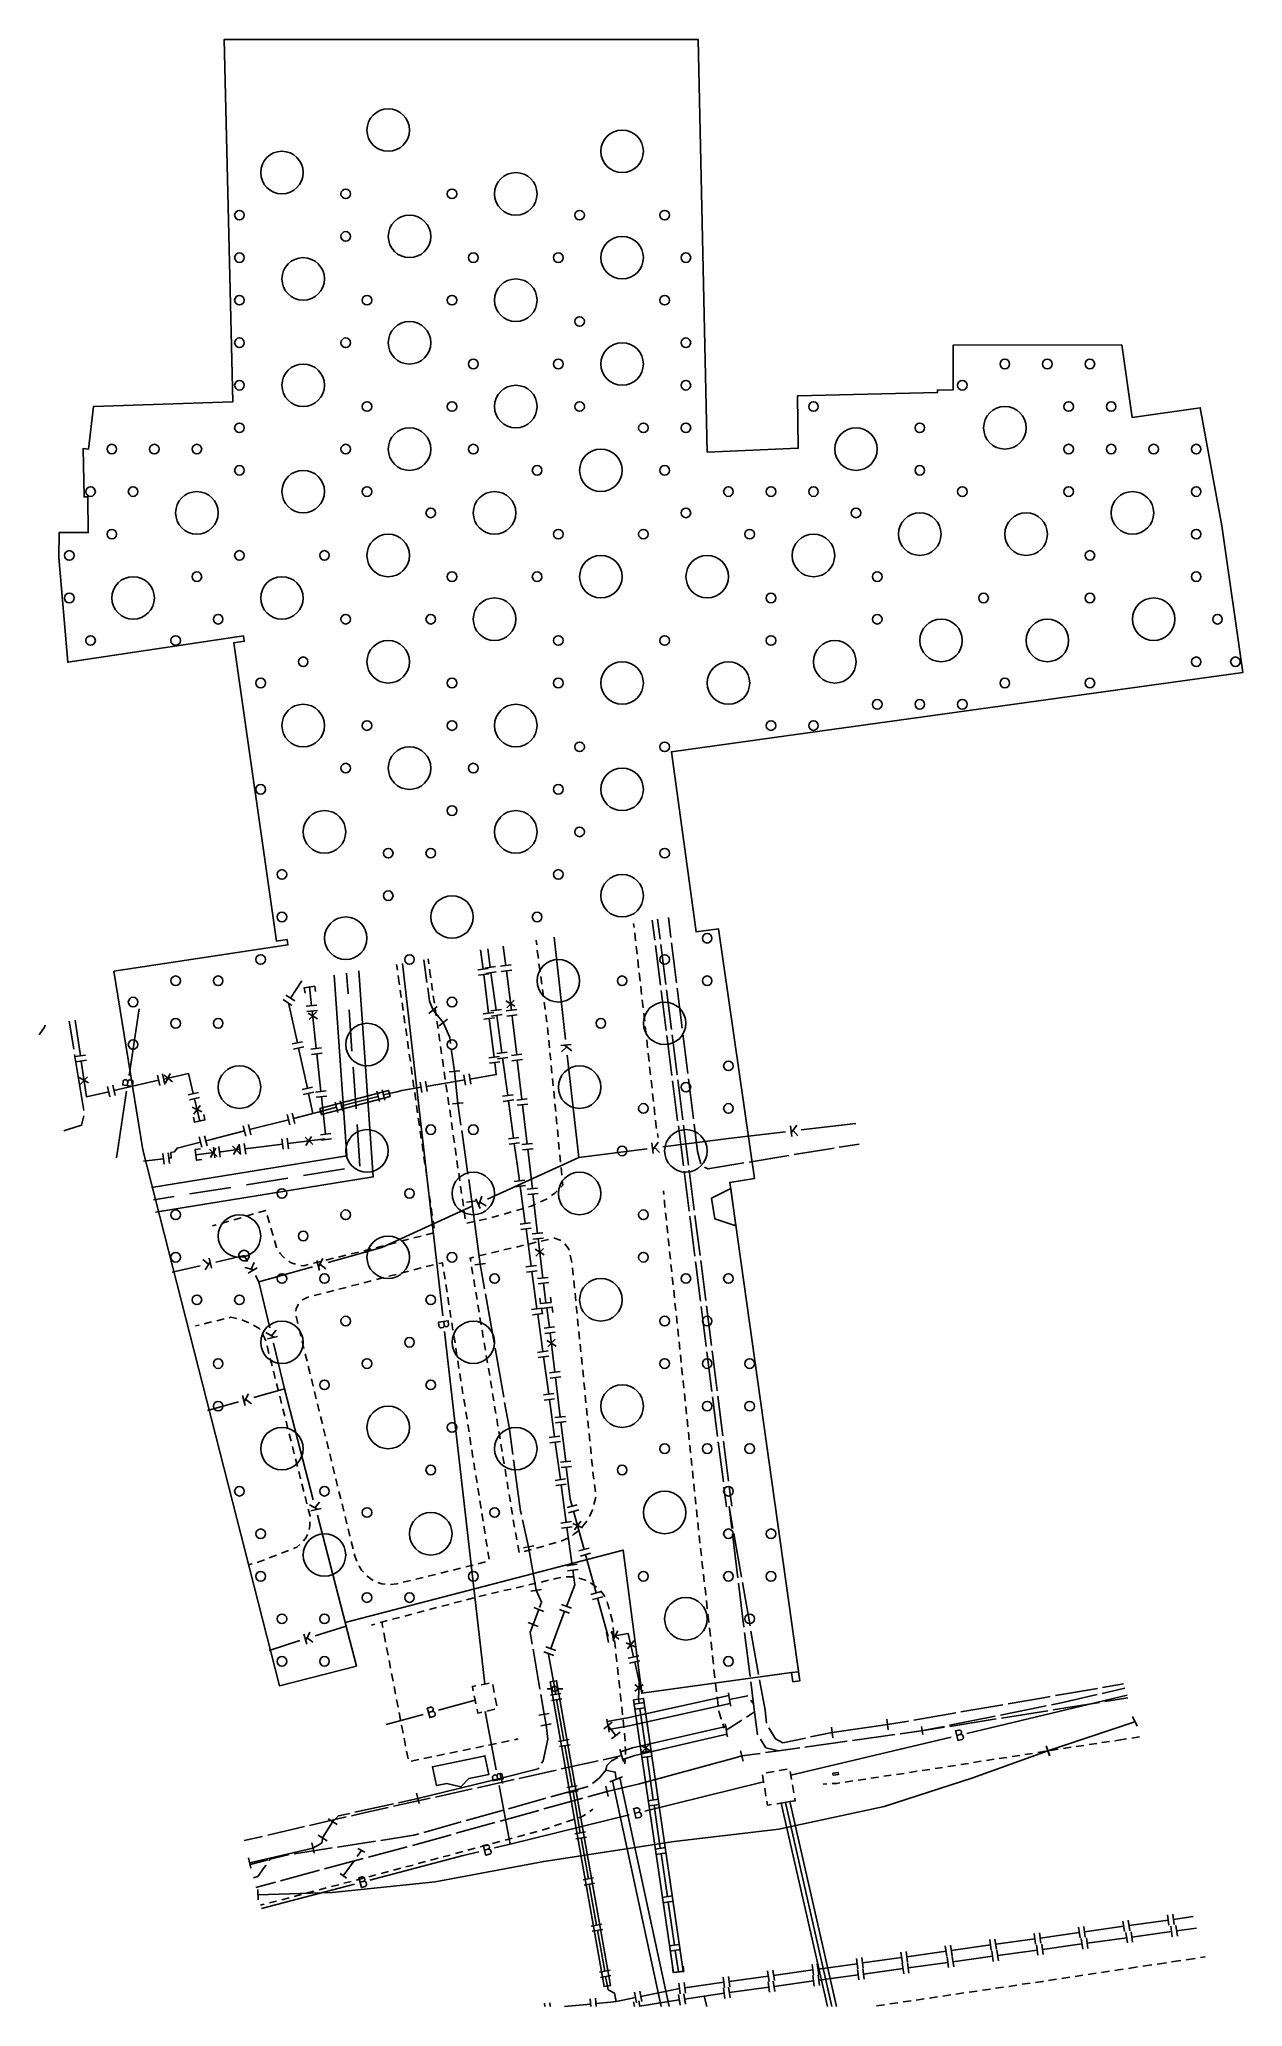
# Model space of a CAD drawing. Header units: metres. Extents: x 17798 to 17912, y 14035 to 14220.
import ezdxf

# ---------------------------------------------------------------- set-up
doc = ezdxf.new("R2010")
doc.units = ezdxf.units.M
for name, color, linetype in [('GC_BUILDING', 8, 'Continuous'), ('GC_CURB_EDGE', 1, 'Continuous'), ('GC_GAS_AXIS', 2, 'Continuous'), ('GC_HEAT_AXIS', 30, 'Continuous'), ('GC_POWER_AXIS', 40, 'Continuous'), ('GC_RESULT_11EE5E9AF3', 3, 'Continuous'), ('GC_RESULT_1F93603DB5', 3, 'Continuous'), ('GC_SEWER_AXIS', 6, 'Continuous'), ('GC_SITE_BOUNDARY', 7, 'Continuous'), ('GC_TEST_GREEN_ZONE', 3, 'Continuous'), ('GC_WATER_AXIS', 5, 'Continuous')]:
    doc.layers.add(name, color=color, linetype=linetype)

msp = doc.modelspace()

# ---------------------------------------------------------------- linework, layer by layer
at = {"layer": 'GC_BUILDING'}
for points in [[(17864, 14108.42), (17862.01, 14109.07), (17861.72, 14111.02), (17863.51, 14111.93)], [(17870.03, 14065.65), (17869.36, 14065.55), (17869.24, 14066.41), (17869.9, 14066.5)], [(17840.44, 14056.77), (17838.87, 14056.44), (17838.12, 14055.66), (17836.82, 14056), (17835.83, 14055.8), (17835.46, 14057.56), (17840.28, 14058.57), (17840.4, 14058.6), (17840.77, 14056.84)], [(17873.12, 14056.97), (17873.62, 14057.03), (17873.64, 14056.83), (17873.14, 14056.77)]]:
    msp.add_lwpolyline(points, close=True, dxfattribs=at)
at = {"layer": 'GC_CURB_EDGE'}
for points in [[(17854.38, 14136.86), (17854.43, 14136.48)], [(17854.48, 14135.98), (17854.57, 14135.22)], [(17845.27, 14134.84), (17845.22, 14135.28)], [(17845.42, 14133.55), (17845.37, 14133.9), (17845.32, 14134.34)], [(17854.62, 14134.73), (17854.71, 14133.96)], [(17832.16, 14132.48), (17832.08, 14133.01)], [(17835.04, 14133.52), (17835.11, 14133.05)], [(17835.18, 14132.55), (17835.25, 14132.09), (17835.3, 14131.74)], [(17845.58, 14132.35), (17845.48, 14133.05)], [(17854.77, 14133.47), (17854.85, 14132.7)], [(17854.91, 14132.21), (17854.99, 14131.44)], [(17832.36, 14131.1), (17832.31, 14131.45), (17832.23, 14131.98)], [(17832.53, 14129.89), (17832.43, 14130.6)], [(17835.37, 14131.24), (17835.47, 14130.55)], [(17845.74, 14131.16), (17845.64, 14131.86)], [(17845.9, 14129.97), (17845.8, 14130.66)], [(17855.05, 14130.95), (17855.13, 14130.18)], [(17832.7, 14128.69), (17832.6, 14129.4)], [(17835.54, 14130.05), (17835.64, 14129.35)], [(17835.71, 14128.86), (17835.81, 14128.16)], [(17846.06, 14128.77), (17845.96, 14129.47)], [(17855.19, 14129.69), (17855.28, 14128.93)], [(17832.87, 14127.48), (17832.77, 14128.19)], [(17833.04, 14126.28), (17832.94, 14126.99)], [(17835.88, 14127.67), (17835.98, 14126.97)], [(17846.22, 14127.58), (17846.12, 14128.28)], [(17846.34, 14126.38), (17846.27, 14127.08)], [(17855.33, 14128.43), (17855.42, 14127.67)], [(17855.47, 14127.17), (17855.56, 14126.41)], [(17833.21, 14125.07), (17833.11, 14125.78)], [(17836.05, 14126.48), (17836.15, 14125.78)], [(17836.22, 14125.28), (17836.28, 14124.89), (17836.32, 14124.59)], [(17846.46, 14125.18), (17846.39, 14125.89)], [(17855.61, 14125.91), (17855.69, 14125.15)], [(17833.38, 14123.87), (17833.28, 14124.58)], [(17833.55, 14122.66), (17833.45, 14123.37)], [(17836.39, 14124.09), (17836.49, 14123.39)], [(17846.58, 14123.99), (17846.51, 14124.69)], [(17846.69, 14122.79), (17846.62, 14123.49)], [(17855.75, 14124.65), (17855.83, 14123.89)], [(17855.89, 14123.39), (17855.97, 14122.63)], [(17833.72, 14121.46), (17833.62, 14122.17)], [(17836.56, 14122.9), (17836.66, 14122.2)], [(17836.73, 14121.71), (17836.83, 14121.01)], [(17846.81, 14121.59), (17846.74, 14122.29)], [(17846.93, 14120.39), (17846.86, 14121.09)], [(17856.02, 14122.13), (17856.11, 14121.37)], [(17833.89, 14120.25), (17833.79, 14120.96)], [(17834.06, 14119.04), (17833.96, 14119.75)], [(17836.9, 14120.52), (17837, 14119.82)], [(17837.08, 14119.32), (17837.18, 14118.63)], [(17847.05, 14119.19), (17846.98, 14119.89)], [(17856.16, 14120.87), (17856.25, 14120.11)], [(17856.3, 14119.61), (17856.38, 14118.85)], [(17834.23, 14117.84), (17834.13, 14118.55)], [(17837.25, 14118.13), (17837.35, 14117.44)], [(17847.17, 14118), (17847.1, 14118.7)], [(17847.28, 14116.8), (17847.21, 14117.5)], [(17856.44, 14118.35), (17856.5, 14117.75), (17856.53, 14117.59)], [(17834.41, 14116.63), (17834.3, 14117.34)], [(17834.58, 14115.43), (17834.48, 14116.14)], [(17837.42, 14116.94), (17837.52, 14116.24)], [(17837.59, 14115.75), (17837.69, 14115.05)], [(17847.39, 14115.6), (17847.33, 14116.3)], [(17856.62, 14117.1), (17856.68, 14116.72)], [(17834.75, 14114.22), (17834.65, 14114.93)], [(17834.92, 14113.02), (17834.82, 14113.73)], [(17837.76, 14114.56), (17837.86, 14113.86)], [(17847.51, 14114.4), (17847.44, 14115.1)], [(17847.62, 14113.2), (17847.55, 14113.9)], [(17835.09, 14111.81), (17834.99, 14112.52)], [(17837.93, 14113.37), (17838.03, 14112.67)], [(17838.1, 14112.17), (17838.2, 14111.48)], [(17847.54, 14112.07), (17847.71, 14112.25), (17847.67, 14112.7)], [(17835.27, 14110.61), (17835.16, 14111.32)], [(17835.44, 14109.4), (17835.34, 14110.11)], [(17838.27, 14110.98), (17838.37, 14110.29)], [(17843.35, 14109.86), (17843.57, 14109.93), (17844.02, 14110.06)], [(17844.5, 14110.2), (17844.75, 14110.27), (17845.16, 14110.46)], [(17845.61, 14110.67), (17846.2, 14110.94), (17846.25, 14110.97)], [(17846.65, 14111.27), (17846.96, 14111.5), (17847.18, 14111.72)], [(17857.23, 14111.37), (17857.2, 14111.73)], [(17857.33, 14110.16), (17857.27, 14110.75), (17857.26, 14110.87)], [(17814.76, 14108.44), (17815.11, 14108.53)], [(17815.6, 14108.65), (17816.29, 14108.85)], [(17816.77, 14108.99), (17817.45, 14109.19)], [(17817.93, 14109.33), (17818.62, 14109.54)], [(17819.1, 14109.68), (17819.78, 14109.88), (17819.78, 14109.87)], [(17819.92, 14109.39), (17820.12, 14108.7)], [(17820.26, 14108.22), (17820.46, 14107.53)], [(17835.61, 14108.2), (17835.51, 14108.91)], [(17838.44, 14109.79), (17838.54, 14109.09)], [(17838.68, 14108.69), (17839.37, 14108.83)], [(17839.86, 14108.94), (17840.55, 14109.08)], [(17841.03, 14109.2), (17841.71, 14109.4)], [(17842.19, 14109.53), (17842.87, 14109.73)], [(17857.46, 14108.94), (17857.39, 14109.66)], [(17857.59, 14107.73), (17857.51, 14108.45)], [(17820.6, 14107.05), (17820.78, 14106.4), (17820.8, 14106.36)], [(17830.17, 14106.37), (17830.26, 14106.39), (17830.86, 14106.55)], [(17831.35, 14106.67), (17832.04, 14106.85)], [(17832.53, 14106.98), (17833.22, 14107.16)], [(17833.7, 14107.29), (17834.4, 14107.47)], [(17834.88, 14107.59), (17835.58, 14107.77)], [(17842.86, 14106.32), (17842.17, 14106.16)], [(17844.03, 14106.6), (17843.35, 14106.43)], [(17845.21, 14106.88), (17844.52, 14106.71)], [(17846.38, 14107.15), (17845.69, 14106.99)], [(17847.52, 14107.05), (17847.46, 14107.09), (17846.94, 14107.28), (17846.87, 14107.27)], [(17848.29, 14106.15), (17848.28, 14106.22), (17848.23, 14106.32), (17847.92, 14106.74)], [(17857.71, 14106.52), (17857.64, 14107.23)], [(17821.06, 14105.93), (17821.14, 14105.81), (17821.38, 14105.53), (17821.53, 14105.39)], [(17821.94, 14105.11), (17822.11, 14104.99), (17822.27, 14104.9), (17822.58, 14104.81)], [(17823.07, 14104.71), (17823.35, 14104.68), (17823.77, 14104.78)], [(17824.26, 14104.9), (17824.96, 14105.08)], [(17825.44, 14105.2), (17826.14, 14105.37)], [(17826.62, 14105.49), (17827.32, 14105.66)], [(17827.81, 14105.78), (17828.5, 14105.95)], [(17828.99, 14106.07), (17829.68, 14106.25)], [(17834.39, 14104.47), (17833.7, 14104.29)], [(17835.56, 14104.76), (17835.18, 14104.67), (17834.87, 14104.59)], [(17836.45, 14104.6), (17836.4, 14104.95), (17836.05, 14104.87)], [(17839.34, 14105.49), (17839, 14105.4), (17839.06, 14105.06)], [(17839.14, 14104.56), (17839.25, 14103.87)], [(17840.52, 14105.76), (17839.83, 14105.6)], [(17841.69, 14106.04), (17841, 14105.88)], [(17848.56, 14104.98), (17848.4, 14105.67)], [(17848.7, 14103.78), (17848.63, 14104.48)], [(17857.84, 14105.3), (17857.77, 14106.02)], [(17857.97, 14104.09), (17857.89, 14104.8)], [(17827.35, 14102.64), (17826.66, 14102.47)], [(17828.52, 14102.95), (17827.83, 14102.77)], [(17829.7, 14103.25), (17829.01, 14103.07)], [(17830.87, 14103.56), (17830.18, 14103.38)], [(17832.04, 14103.86), (17831.35, 14103.68)], [(17833.21, 14104.16), (17832.53, 14103.98)], [(17836.64, 14103.4), (17836.53, 14104.1)], [(17836.83, 14102.2), (17836.72, 14102.91)], [(17839.34, 14103.37), (17839.45, 14102.68)], [(17848.82, 14102.58), (17848.75, 14103.28)], [(17858.09, 14102.87), (17858.02, 14103.59)], [(17822.87, 14101.06), (17822.64, 14100.65), (17822.61, 14100.41)], [(17823.83, 14101.74), (17823.67, 14101.7), (17823.22, 14101.47), (17823.19, 14101.44)], [(17825, 14102.04), (17824.32, 14101.86)], [(17826.18, 14102.34), (17825.49, 14102.16)], [(17837.01, 14101.01), (17836.9, 14101.71)], [(17839.53, 14102.18), (17839.65, 14101.49)], [(17839.73, 14101), (17839.85, 14100.3)], [(17848.94, 14101.38), (17848.91, 14101.71), (17848.87, 14102.08)], [(17849.06, 14100.18), (17848.99, 14100.88)], [(17858.22, 14101.66), (17858.15, 14102.38)], [(17858.35, 14100.45), (17858.27, 14101.16)], [(17813.16, 14099.01), (17813.5, 14099.1)], [(17813.99, 14099.22), (17814.69, 14099.39)], [(17815.17, 14099.5), (17815.87, 14099.68)], [(17816.35, 14099.79), (17816.5, 14099.83), (17817.05, 14099.71)], [(17817.54, 14099.59), (17818.2, 14099.32)], [(17818.64, 14099.09), (17819.16, 14098.77), (17819.23, 14098.72), (17819.24, 14098.7)], [(17822.63, 14099.92), (17822.8, 14099.23)], [(17837.2, 14099.81), (17837.09, 14100.51)], [(17837.39, 14098.61), (17837.28, 14099.32)], [(17839.93, 14099.81), (17840.05, 14099.11)], [(17849.18, 14098.98), (17849.11, 14099.68)], [(17858.47, 14099.23), (17858.4, 14099.95)], [(17819.5, 14098.27), (17819.55, 14098.16), (17819.69, 14097.83), (17819.77, 14097.61)], [(17819.91, 14097.13), (17820.08, 14096.43)], [(17822.92, 14098.75), (17823.09, 14098.05)], [(17823.2, 14097.57), (17823.37, 14096.88)], [(17837.58, 14097.42), (17837.47, 14098.12)], [(17840.13, 14098.62), (17840.24, 14097.92)], [(17840.33, 14097.43), (17840.44, 14096.73)], [(17849.3, 14097.78), (17849.23, 14098.49)], [(17849.42, 14096.58), (17849.35, 14097.29)], [(17858.6, 14098.02), (17858.53, 14098.73)], [(17858.73, 14096.8), (17858.65, 14097.52)], [(17820.2, 14095.95), (17820.38, 14095.25)], [(17823.49, 14096.39), (17823.66, 14095.7)], [(17823.78, 14095.22), (17823.95, 14094.52)], [(17837.76, 14096.22), (17837.65, 14096.92)], [(17837.95, 14095.02), (17837.84, 14095.73)], [(17840.52, 14096.24), (17840.64, 14095.54)], [(17849.54, 14095.38), (17849.47, 14096.09)], [(17858.85, 14095.59), (17858.78, 14096.31)], [(17820.5, 14094.77), (17820.67, 14094.07)], [(17820.8, 14093.59), (17820.97, 14092.89)], [(17824.07, 14094.04), (17824.24, 14093.35)], [(17838.14, 14093.83), (17838.13, 14093.87), (17838.03, 14094.53)], [(17838.33, 14092.63), (17838.22, 14093.33)], [(17840.72, 14095.05), (17840.84, 14094.35)], [(17840.92, 14093.86), (17841.03, 14093.16)], [(17849.66, 14094.19), (17849.59, 14094.89)], [(17849.78, 14092.99), (17849.71, 14093.69)], [(17858.98, 14094.38), (17858.9, 14095.09)], [(17859.11, 14093.16), (17859.04, 14093.83), (17859.03, 14093.88)], [(17821.09, 14092.41), (17821.27, 14091.71)], [(17824.35, 14092.86), (17824.52, 14092.17)], [(17824.64, 14091.68), (17824.81, 14090.99)], [(17838.52, 14091.43), (17838.41, 14092.14)], [(17841.12, 14092.67), (17841.18, 14092.28), (17841.23, 14091.97)], [(17841.31, 14091.48), (17841.43, 14090.79)], [(17849.9, 14091.79), (17849.83, 14092.49)], [(17859.23, 14091.95), (17859.16, 14092.66)], [(17859.36, 14090.73), (17859.28, 14091.45)], [(17821.39, 14091.23), (17821.51, 14090.75), (17821.56, 14090.53)], [(17821.69, 14090.05), (17821.86, 14089.35)], [(17824.93, 14090.51), (17825.1, 14089.82)], [(17838.71, 14090.24), (17838.6, 14090.94)], [(17838.9, 14089.04), (17838.78, 14089.74)], [(17841.51, 14090.29), (17841.62, 14089.6)], [(17850.02, 14090.59), (17849.95, 14091.29)], [(17850.14, 14089.39), (17850.07, 14090.09)], [(17859.48, 14089.52), (17859.41, 14090.24)], [(17821.98, 14088.87), (17822.16, 14088.17)], [(17825.22, 14089.33), (17825.37, 14088.71), (17825.39, 14088.64)], [(17825.51, 14088.15), (17825.68, 14087.46)], [(17839.08, 14087.84), (17838.97, 14088.55)], [(17841.7, 14089.1), (17841.82, 14088.41)], [(17841.9, 14087.91), (17842.01, 14087.22)], [(17850.26, 14088.19), (17850.19, 14088.89)], [(17859.61, 14088.31), (17859.54, 14089.02)], [(17859.74, 14087.09), (17859.66, 14087.81)], [(17822.28, 14087.69), (17822.46, 14086.99)], [(17822.58, 14086.51), (17822.76, 14085.81)], [(17825.8, 14086.98), (17825.97, 14086.29)], [(17839.27, 14086.65), (17839.16, 14087.35)], [(17839.46, 14085.45), (17839.35, 14086.15)], [(17842.09, 14086.72), (17842.2, 14086.03)], [(17850.38, 14086.99), (17850.31, 14087.69)], [(17850.5, 14085.79), (17850.48, 14086.01), (17850.43, 14086.49)], [(17859.86, 14085.88), (17859.79, 14086.59)], [(17822.88, 14085.33), (17823.05, 14084.63)], [(17823.18, 14084.15), (17823.35, 14083.45)], [(17826.08, 14085.8), (17826.25, 14085.11)], [(17826.37, 14084.63), (17826.54, 14083.94)], [(17839.65, 14084.25), (17839.54, 14084.96)], [(17842.29, 14085.53), (17842.4, 14084.84)], [(17842.48, 14084.34), (17842.59, 14083.65)], [(17850.64, 14084.59), (17850.58, 14085.02), (17850.55, 14085.29)], [(17850.8, 14083.4), (17850.71, 14084.1)], [(17859.99, 14084.66), (17859.91, 14085.38)], [(17860.11, 14083.45), (17860.04, 14084.17)], [(17823.47, 14082.97), (17823.65, 14082.28)], [(17826.66, 14083.45), (17826.83, 14082.76)], [(17826.95, 14082.27), (17827.12, 14081.58)], [(17839.84, 14083.06), (17839.73, 14083.76)], [(17840.03, 14081.86), (17839.92, 14082.56)], [(17842.68, 14083.15), (17842.79, 14082.46)], [(17850.64, 14082.22), (17850.82, 14082.9)], [(17860.24, 14082.24), (17860.17, 14082.95)], [(17823.77, 14081.79), (17823.94, 14081.12), (17823.94, 14081.09)], [(17823.93, 14080.59), (17823.92, 14080.21), (17823.86, 14079.88)], [(17827.24, 14081.1), (17827.41, 14080.41)], [(17840.22, 14080.66), (17840.11, 14081.37)], [(17842.87, 14081.96), (17842.98, 14081.27)], [(17843.06, 14080.77), (17843.18, 14080.08)], [(17849.54, 14080.11), (17849.71, 14080.3), (17849.97, 14080.66), (17849.98, 14080.66)], [(17850.23, 14081.09), (17850.4, 14081.44), (17850.51, 14081.72), (17850.52, 14081.74)], [(17860.37, 14081.02), (17860.29, 14081.74)], [(17860.49, 14079.81), (17860.42, 14080.52)], [(17823.7, 14079.41), (17823.58, 14079.12), (17823.34, 14078.8)], [(17827.53, 14079.92), (17827.7, 14079.23)], [(17827.82, 14078.75), (17827.99, 14078.05)], [(17840.41, 14079.47), (17840.29, 14080.17)], [(17840.59, 14078.27), (17840.49, 14078.92), (17840.48, 14078.97)], [(17843.26, 14079.58), (17843.29, 14079.42), (17843.39, 14078.89)], [(17846.4, 14078.45), (17847.08, 14078.64)], [(17847.56, 14078.78), (17847.97, 14078.95), (17848.2, 14079.07)], [(17848.63, 14079.32), (17848.74, 14079.39), (17849.09, 14079.67), (17849.19, 14079.76)], [(17860.62, 14078.59), (17860.54, 14079.31)], [(17819.65, 14077.02), (17818.98, 14076.76)], [(17820.78, 14077.46), (17820.11, 14077.2)], [(17821.92, 14077.9), (17821.25, 14077.64)], [(17822.99, 14078.45), (17822.69, 14078.21), (17822.38, 14078.08)], [(17828.11, 14077.57), (17828.14, 14077.47), (17828.33, 14076.89)], [(17839.77, 14076.64), (17839.85, 14076.66), (17840.45, 14076.84)], [(17840.78, 14077.07), (17840.67, 14077.78)], [(17843.49, 14078.4), (17843.63, 14077.71)], [(17844.08, 14077.79), (17844.76, 14077.98)], [(17845.24, 14078.12), (17845.92, 14078.31)], [(17860.75, 14077.38), (17860.69, 14077.89), (17860.67, 14078.1)], [(17860.9, 14076.17), (17860.81, 14076.88)], [(17818.5, 14076.63), (17818.15, 14076.55)], [(17828.54, 14076.44), (17828.56, 14076.41), (17828.79, 14076.06), (17828.96, 14075.87)], [(17829.3, 14075.5), (17829.31, 14075.49), (17829.87, 14075.08)], [(17830.33, 14074.89), (17830.7, 14074.76), (17831.02, 14074.72)], [(17832.71, 14074.91), (17833.4, 14075.08)], [(17833.88, 14075.2), (17834.57, 14075.37)], [(17835.06, 14075.48), (17835.75, 14075.65)], [(17836.24, 14075.77), (17836.93, 14075.94)], [(17837.41, 14076.06), (17838.1, 14076.23)], [(17838.59, 14076.35), (17839.28, 14076.52)], [(17845.19, 14074.82), (17844.51, 14074.66)], [(17846.36, 14075.09), (17845.68, 14074.93)], [(17847.53, 14075.35), (17847.06, 14075.26), (17846.97, 14075.23), (17846.85, 14075.21)], [(17848.73, 14075.4), (17848.67, 14075.41), (17848.27, 14075.43), (17848.03, 14075.42)], [(17849.88, 14075.08), (17849.84, 14075.1), (17849.46, 14075.24), (17849.22, 14075.3)], [(17850.9, 14074.44), (17850.88, 14074.46), (17850.55, 14074.71), (17850.33, 14074.85)], [(17861.03, 14074.96), (17860.95, 14075.67)], [(17831.52, 14074.69), (17832.12, 14074.76), (17832.22, 14074.79)], [(17838.18, 14073.14), (17837.5, 14072.96)], [(17839.34, 14073.45), (17838.66, 14073.27)], [(17840.51, 14073.73), (17839.82, 14073.57)], [(17841.68, 14074), (17841, 14073.84)], [(17842.85, 14074.27), (17842.17, 14074.12)], [(17844.02, 14074.55), (17843.34, 14074.39)], [(17851.68, 14073.54), (17851.65, 14073.59), (17851.44, 14073.88), (17851.26, 14074.09)], [(17852.08, 14072.38), (17851.98, 14072.74), (17851.96, 14072.83), (17851.88, 14073.08)], [(17861.09, 14074.46), (17861.13, 14074.1), (17861.17, 14073.7)], [(17861.23, 14073.2), (17861.31, 14072.4)], [(17830.69, 14071.16), (17830.53, 14071.11)], [(17831.2, 14071.3), (17830.69, 14071.16)], [(17830.69, 14071.16), (17830.79, 14070.64)], [(17832.37, 14071.61), (17831.69, 14071.43)], [(17833.53, 14071.91), (17832.85, 14071.73)], [(17834.69, 14072.22), (17834.01, 14072.04)], [(17835.85, 14072.53), (17835.17, 14072.35)], [(17837.02, 14072.83), (17836.34, 14072.65)], [(17852.4, 14071.17), (17852.39, 14071.24), (17852.21, 14071.9)], [(17861.37, 14071.91), (17861.46, 14071.11)], [(17830.05, 14070.96), (17829.72, 14070.86)], [(17830.88, 14070.15), (17830.98, 14069.63), (17831.05, 14069.26)], [(17852.53, 14069.92), (17852.45, 14070.67), (17852.45, 14070.67)], [(17852.67, 14068.68), (17852.59, 14069.43)], [(17861.51, 14070.61), (17861.6, 14069.81)], [(17861.66, 14069.31), (17861.74, 14068.51)], [(17831.15, 14068.77), (17831.29, 14068.04)], [(17831.38, 14067.55), (17831.52, 14066.82)], [(17852.8, 14067.43), (17852.72, 14068.18)], [(17861.8, 14068.02), (17861.89, 14067.22)], [(17831.62, 14066.33), (17831.76, 14065.6)], [(17852.94, 14066.19), (17852.86, 14066.94)], [(17853.07, 14064.94), (17852.99, 14065.69)], [(17861.94, 14066.72), (17862.03, 14065.92)], [(17831.85, 14065.11), (17831.99, 14064.39)], [(17832.09, 14063.89), (17832.23, 14063.17)], [(17853.21, 14063.7), (17853.12, 14064.45)], [(17862.09, 14065.42), (17862.17, 14064.62)], [(17862.23, 14064.12), (17862.32, 14063.32)], [(17832.32, 14062.67), (17832.46, 14061.95)], [(17853.34, 14062.45), (17853.26, 14063.2)], [(17853.47, 14061.21), (17853.39, 14061.96)], [(17862.39, 14062.83), (17862.43, 14062.67), (17862.6, 14062.07), (17862.61, 14062.05)], [(17832.56, 14061.46), (17832.7, 14060.73)], [(17832.79, 14060.24), (17832.93, 14059.51)], [(17843.17, 14060.09), (17843.53, 14060.17)], [(17853.57, 14059.96), (17853.52, 14060.71)], [(17862.78, 14061.59), (17862.91, 14061.2)], [(17899.64, 14060.01), (17900, 14060.07), (17900.73, 14060.18)], [(17901.23, 14060.25), (17901.96, 14060.37)], [(17833.03, 14059.02), (17833.17, 14058.29)], [(17833.45, 14058.08), (17834.17, 14058.23)], [(17834.66, 14058.33), (17835.39, 14058.48)], [(17835.88, 14058.58), (17836.6, 14058.73)], [(17837.09, 14058.83), (17837.82, 14058.98)], [(17838.31, 14059.09), (17839.04, 14059.24)], [(17839.53, 14059.34), (17840.25, 14059.49)], [(17840.74, 14059.59), (17841.47, 14059.74)], [(17841.96, 14059.84), (17842.68, 14059.99)], [(17853.54, 14057.84), (17853.58, 14058.21)], [(17853.62, 14058.71), (17853.62, 14059.19), (17853.6, 14059.46)], [(17887.57, 14058.14), (17888.28, 14058.26)], [(17888.78, 14058.33), (17889.49, 14058.44)], [(17889.98, 14058.52), (17890.7, 14058.63)], [(17891.19, 14058.71), (17891.9, 14058.82)], [(17892.4, 14058.9), (17893.11, 14059.01)], [(17893.6, 14059.09), (17894.32, 14059.2)], [(17894.81, 14059.27), (17895.53, 14059.39)], [(17896.02, 14059.46), (17896.73, 14059.57)], [(17897.23, 14059.65), (17897.94, 14059.76)], [(17898.43, 14059.83), (17899.15, 14059.94)], [(17875.49, 14056.3), (17876.21, 14056.4)], [(17876.7, 14056.48), (17877.41, 14056.58)], [(17877.91, 14056.66), (17878.62, 14056.76)], [(17879.12, 14056.83), (17879.83, 14056.94)], [(17880.33, 14057.01), (17881.04, 14057.13)], [(17881.53, 14057.2), (17882.25, 14057.31)], [(17882.74, 14057.39), (17883.45, 14057.5)], [(17883.95, 14057.58), (17884.66, 14057.69)], [(17885.15, 14057.77), (17885.87, 14057.88)], [(17886.36, 14057.96), (17887.07, 14058.07)], [(17872.21, 14055.91), (17872.57, 14055.94)], [(17873.07, 14055.97), (17873.49, 14056), (17873.79, 14056.05)], [(17874.28, 14056.12), (17875, 14056.23)], [(17848.07, 14052.38), (17848.74, 14052.6)], [(17849.22, 14052.76), (17849.55, 14052.88), (17849.84, 14053.08)], [(17850.25, 14053.36), (17850.55, 14053.56)], [(17842.29, 14050.65), (17842.97, 14050.83)], [(17843.46, 14050.96), (17844.14, 14051.15)], [(17844.62, 14051.28), (17845.31, 14051.46)], [(17845.79, 14051.6), (17846.46, 14051.83)], [(17846.93, 14051.99), (17847.6, 14052.21)], [(17835.29, 14048.77), (17835.98, 14048.95)], [(17836.46, 14049.08), (17837.14, 14049.26)], [(17837.63, 14049.39), (17838.31, 14049.58)], [(17838.79, 14049.71), (17839.48, 14049.89)], [(17839.96, 14050.02), (17840.64, 14050.2)], [(17841.12, 14050.33), (17841.81, 14050.52)], [(17828.29, 14046.91), (17828.98, 14047.09)], [(17829.46, 14047.21), (17830.14, 14047.39)], [(17830.63, 14047.52), (17831.31, 14047.7)], [(17831.79, 14047.83), (17832.48, 14048.01)], [(17832.96, 14048.14), (17833.65, 14048.32)], [(17834.13, 14048.45), (17834.81, 14048.64)], [(17821.28, 14045.06), (17821.97, 14045.24)], [(17822.45, 14045.37), (17823.14, 14045.55)], [(17823.62, 14045.67), (17824.3, 14045.85)], [(17824.79, 14045.98), (17825.47, 14046.16)], [(17825.96, 14046.29), (17826.64, 14046.47)], [(17827.12, 14046.6), (17827.81, 14046.78)], [(17819.29, 14044.54), (17819.63, 14044.63)], [(17820.12, 14044.75), (17820.8, 14044.93)], [(17908.13, 14039.68), (17907.7, 14039.62)], [(17896.64, 14037.95), (17895.9, 14037.84)], [(17897.89, 14038.14), (17897.14, 14038.03)], [(17899.13, 14038.33), (17898.38, 14038.21)], [(17900.43, 14038.52), (17900, 14038.46), (17899.63, 14038.4)], [(17901.78, 14038.73), (17900.92, 14038.6)], [(17903.14, 14038.93), (17902.28, 14038.8)], [(17904.49, 14039.13), (17903.63, 14039)], [(17905.85, 14039.34), (17904.99, 14039.21)], [(17907.2, 14039.54), (17906.34, 14039.41)], [(17884.21, 14036.1), (17883.46, 14035.99)], [(17885.45, 14036.29), (17884.7, 14036.18)], [(17886.7, 14036.47), (17885.95, 14036.36)], [(17887.94, 14036.65), (17887.19, 14036.54)], [(17889.18, 14036.84), (17888.43, 14036.73)], [(17890.43, 14037.02), (17889.68, 14036.91)], [(17891.67, 14037.21), (17890.92, 14037.1)], [(17892.92, 14037.39), (17892.88, 14037.38), (17892.17, 14037.28)], [(17894.16, 14037.58), (17893.41, 14037.46)], [(17895.4, 14037.76), (17894.65, 14037.65)], [(17877.99, 14035.18), (17877.24, 14035.07)], [(17879.23, 14035.37), (17878.49, 14035.26)], [(17880.48, 14035.55), (17879.73, 14035.44)], [(17881.72, 14035.73), (17880.97, 14035.62)], [(17882.97, 14035.92), (17882.22, 14035.81)]]:
    msp.add_lwpolyline(points, dxfattribs=at)
at = {"layer": 'GC_GAS_AXIS'}
for points in [[(17840.22, 14132.56), (17839.99, 14134.37)], [(17840.66, 14134.49), (17840.9, 14132.73)], [(17842.12, 14134.74), (17842.36, 14132.89)], [(17840.71, 14132.62), (17839.72, 14132.49)], [(17840.4, 14132.66), (17841.39, 14132.8)], [(17840.47, 14132.17), (17841.46, 14132.3)], [(17840.96, 14132.23), (17841.45, 14128.72)], [(17841.86, 14132.83), (17842.85, 14132.96)], [(17841.92, 14132.34), (17842.91, 14132.46)], [(17842.42, 14132.4), (17842.88, 14128.7)], [(17823.16, 14131.46), (17822.1, 14129.85)], [(17824.46, 14130.47), (17824.38, 14130.96), (17823.39, 14130.81), (17823.47, 14130.32)], [(17824.08, 14129.12), (17823.89, 14130.89)], [(17840.77, 14132.12), (17839.78, 14132)], [(17840.73, 14128.42), (17840.28, 14132.06)], [(17821.41, 14129.7), (17822.24, 14129.15)], [(17821.68, 14130.12), (17822.52, 14129.57)], [(17821.93, 14129.41), (17822.76, 14125.63)], [(17824.58, 14129.18), (17823.59, 14129.07)], [(17824.63, 14128.68), (17823.64, 14128.57)], [(17823.85, 14127.84), (17824.55, 14128.55)], [(17824.53, 14125.1), (17824.14, 14128.63)], [(17841.23, 14128.49), (17840.24, 14128.36)], [(17840.95, 14128.65), (17841.94, 14128.78)], [(17843.22, 14129.07), (17842.36, 14129.58)], [(17842.39, 14128.64), (17843.38, 14128.76)], [(17843.14, 14129.66), (17842.44, 14128.94)], [(17801.84, 14127.78), (17802.34, 14124.42)], [(17823.78, 14128.44), (17824.63, 14127.9)], [(17841.29, 14127.99), (17840.3, 14127.86)], [(17841.25, 14124.29), (17840.8, 14127.93)], [(17841.02, 14128.15), (17842.01, 14128.29)], [(17841.51, 14128.22), (17842, 14124.7)], [(17842.45, 14128.14), (17843.44, 14128.27)], [(17842.95, 14128.21), (17842.99, 14127.83), (17843.38, 14124.51)], [(17822.27, 14125.53), (17823.25, 14125.74)], [(17822.38, 14125.04), (17823.36, 14125.25)], [(17822.87, 14125.14), (17823.69, 14121.37)], [(17825.02, 14125.15), (17824.03, 14125.04)], [(17841.5, 14124.63), (17842.49, 14124.77)], [(17801.84, 14124.35), (17802.83, 14124.49)], [(17801.92, 14123.85), (17802.91, 14124)], [(17802.41, 14123.92), (17802.91, 14120.57), (17805.01, 14121.04)], [(17825.08, 14124.65), (17824.08, 14124.54)], [(17824.97, 14121.07), (17824.58, 14124.6)], [(17838.98, 14122.23), (17841.46, 14122.65), (17841.32, 14123.79)], [(17841.75, 14124.35), (17840.76, 14124.23)], [(17841.81, 14123.86), (17840.82, 14123.73)], [(17841.57, 14124.14), (17842.56, 14124.27)], [(17842.06, 14124.21), (17842.54, 14120.69)], [(17842.88, 14124.45), (17843.88, 14124.56)], [(17842.94, 14123.95), (17843.94, 14124.07)], [(17843.44, 14124.01), (17843.87, 14120.31)], [(17803.1, 14121.86), (17802.23, 14122.36)], [(17803.01, 14122.45), (17802.33, 14121.72)], [(17805.12, 14120.56), (17804.9, 14121.53)], [(17805.61, 14120.67), (17805.39, 14121.64)], [(17805.5, 14121.15), (17809.7, 14122.11)], [(17809.82, 14121.62), (17809.59, 14122.59)], [(17810.3, 14121.73), (17810.08, 14122.71)], [(17810.19, 14122.22), (17812.51, 14122.74), (17812.96, 14120.86)], [(17810.21, 14122.61), (17811, 14121.98)], [(17810.8, 14122.74), (17810.36, 14121.84)], [(17823.2, 14121.26), (17824.18, 14121.48)], [(17825.47, 14121.12), (17824.47, 14121.01)], [(17830.49, 14120.12), (17830.24, 14121.08)], [(17830.97, 14120.24), (17830.72, 14121.21)], [(17830.85, 14120.73), (17831.4, 14120.87), (17832.13, 14121.04), (17832.58, 14121.16), (17834.38, 14121.46)], [(17834.47, 14120.97), (17834.3, 14121.95)], [(17834.96, 14121.05), (17834.79, 14122.04)], [(17834.88, 14121.54), (17838.49, 14122.15)], [(17838.57, 14121.66), (17838.41, 14122.64)], [(17839.07, 14121.74), (17838.9, 14122.73)], [(17812.47, 14120.75), (17813.45, 14120.98)], [(17812.59, 14120.26), (17813.56, 14120.49)], [(17813.76, 14119.14), (17812.85, 14119.57)], [(17813.62, 14119.73), (17813, 14118.94)], [(17813.08, 14120.38), (17813.58, 14118.28)], [(17823.31, 14120.77), (17824.29, 14120.99)], [(17823.8, 14120.88), (17824.21, 14118.99)], [(17824.21, 14118.99), (17824.7, 14119.12), (17826.43, 14119.57)], [(17825.52, 14120.63), (17824.53, 14120.52)], [(17825.41, 14117.04), (17825.02, 14120.57)], [(17826.55, 14119.09), (17826.3, 14120.05)], [(17827.04, 14119.21), (17826.78, 14120.18)], [(17826.91, 14119.7), (17830.36, 14120.6)], [(17842.05, 14120.62), (17843.04, 14120.75)], [(17842.12, 14120.12), (17843.11, 14120.26)], [(17842.61, 14120.19), (17843.09, 14116.67)], [(17843.38, 14120.25), (17844.37, 14120.37)], [(17843.43, 14119.76), (17844.43, 14119.87)], [(17843.93, 14119.81), (17844.36, 14116.11)], [(17812.97, 14118.66), (17813.09, 14118.17), (17814.06, 14118.39), (17813.95, 14118.88)], [(17814.14, 14116.42), (17814.65, 14116.55), (17817.78, 14117.35)], [(17817.9, 14116.87), (17817.65, 14117.83)], [(17818.39, 14116.99), (17818.14, 14117.96)], [(17818.26, 14117.47), (17821.91, 14118.4)], [(17822.03, 14117.92), (17821.78, 14118.89)], [(17822.51, 14118.04), (17822.27, 14119.01)], [(17822.39, 14118.53), (17824.21, 14118.99)], [(17810.65, 14114.79), (17810.89, 14114.82), (17810.86, 14115.31), (17811.18, 14115.4), (17811.43, 14115.73), (17813.65, 14116.3)], [(17813.63, 14115.66), (17813.13, 14115.6), (17813.26, 14114.6), (17813.76, 14114.67)], [(17813.77, 14115.81), (17813.53, 14116.78)], [(17814.26, 14115.94), (17814.01, 14116.9)], [(17814.5, 14115.64), (17815.22, 14114.94)], [(17815.09, 14115.72), (17814.57, 14114.86)], [(17815, 14114.82), (17814.87, 14115.81)], [(17815.49, 14114.88), (17815.37, 14115.88)], [(17815.43, 14115.38), (17815.57, 14115.4), (17817.33, 14115.62)], [(17816.66, 14115.91), (17817.38, 14115.21)], [(17817.25, 14115.99), (17816.73, 14115.13)], [(17817.39, 14115.12), (17817.27, 14116.11)], [(17817.89, 14115.18), (17817.76, 14116.17)], [(17817.83, 14115.68), (17821.35, 14116.12)], [(17821.41, 14115.62), (17821.29, 14116.61)], [(17821.91, 14115.68), (17821.79, 14116.68)], [(17821.85, 14116.18), (17825.37, 14116.62)], [(17823.49, 14116.76), (17824.21, 14116.07)], [(17824.08, 14116.84), (17823.56, 14115.98)], [(17825.91, 14117.1), (17824.92, 14116.99)], [(17825.96, 14116.6), (17824.97, 14116.49)], [(17842.6, 14116.6), (17843.59, 14116.74)], [(17842.67, 14116.11), (17843.66, 14116.24)], [(17843.16, 14116.18), (17843.46, 14114.03), (17843.64, 14112.66)], [(17843.87, 14116.06), (17844.86, 14116.17)], [(17843.93, 14115.56), (17844.92, 14115.67)], [(17844.42, 14115.62), (17844.86, 14111.92)], [(17808.29, 14114.5), (17810.16, 14114.73)], [(17810.22, 14114.23), (17810.09, 14115.23)], [(17810.71, 14114.3), (17810.59, 14115.29)], [(17813.2, 14115.1), (17814.94, 14115.32)], [(17843.15, 14112.59), (17844.14, 14112.73)], [(17843.21, 14112.1), (17844.21, 14112.23)], [(17843.71, 14112.16), (17844.19, 14108.64)], [(17844.36, 14111.86), (17845.35, 14111.97)], [(17844.42, 14111.36), (17845.41, 14111.48)], [(17844.91, 14111.42), (17845.35, 14107.72)], [(17843.7, 14108.58), (17844.69, 14108.71)], [(17843.76, 14108.08), (17844.75, 14108.22)], [(17844.26, 14108.15), (17844.74, 14104.63)], [(17844.85, 14107.66), (17845.84, 14107.78)], [(17844.91, 14107.17), (17845.9, 14107.28)], [(17845.89, 14106.29), (17845.19, 14105.58)], [(17845.4, 14107.22), (17845.84, 14103.52)], [(17844.25, 14104.56), (17845.24, 14104.7)], [(17845.96, 14105.7), (17845.11, 14106.22)], [(17844.31, 14104.07), (17845.3, 14104.2)], [(17844.81, 14104.13), (17845.29, 14100.62)], [(17845.34, 14103.47), (17846.33, 14103.58)], [(17845.4, 14102.97), (17846.39, 14103.09)], [(17845.9, 14103.03), (17846.11, 14101.18)], [(17845.56, 14101.62), (17845.62, 14101.12), (17846.61, 14101.23), (17846.56, 14101.73)], [(17846.79, 14100.29), (17846.72, 14100.78), (17845.73, 14100.64), (17845.8, 14100.15)], [(17846.46, 14098.86), (17846.23, 14100.71)], [(17844.79, 14100.55), (17845.79, 14100.68)], [(17844.86, 14100.05), (17845.85, 14100.19)], [(17845.36, 14100.12), (17845.84, 14096.6)], [(17846.95, 14098.92), (17845.96, 14098.8)], [(17847.01, 14098.42), (17846.02, 14098.3)], [(17846.23, 14097.63), (17847.08, 14097.11)], [(17846.3, 14097.04), (17847, 14097.76)], [(17846.97, 14094.66), (17846.52, 14098.36)], [(17845.34, 14096.53), (17846.33, 14096.67)], [(17845.41, 14096.04), (17846.4, 14096.17)], [(17845.91, 14096.11), (17846.39, 14092.59)], [(17847.46, 14094.72), (17846.47, 14094.6)], [(17847.52, 14094.22), (17846.53, 14094.1)], [(17847.48, 14090.45), (17847.03, 14094.16)], [(17845.89, 14092.52), (17846.88, 14092.66)], [(17845.96, 14092.02), (17846.95, 14092.16)], [(17846.46, 14092.09), (17846.94, 14088.57)], [(17847.98, 14090.51), (17846.98, 14090.39)], [(17848.04, 14090.02), (17847.04, 14089.9)], [(17847.99, 14086.25), (17847.54, 14089.96)], [(17846.44, 14088.51), (17847.43, 14088.64)], [(17846.51, 14088.01), (17847.5, 14088.15)], [(17847.01, 14088.08), (17847.49, 14084.56)], [(17848.49, 14086.31), (17847.5, 14086.19)], [(17846.99, 14084.49), (17847.98, 14084.63)], [(17847.06, 14084), (17848.05, 14084.13)], [(17847.55, 14084.06), (17848.04, 14080.54)], [(17848.55, 14085.81), (17847.56, 14085.69)], [(17848.6, 14082.06), (17848.42, 14082.72), (17848.05, 14085.75)], [(17847.54, 14080.48), (17848.53, 14080.61)], [(17849.08, 14082.2), (17848.12, 14081.93)], [(17849.22, 14081.71), (17848.25, 14081.45)], [(17848.66, 14080.42), (17849.58, 14080.03)], [(17849.73, 14077.98), (17848.73, 14081.58)], [(17848.83, 14079.85), (17849.41, 14080.66)], [(17847.61, 14079.98), (17848.6, 14080.12)], [(17848.1, 14080.05), (17848.59, 14076.53)], [(17850.21, 14078.11), (17849.24, 14077.85)], [(17850.34, 14077.63), (17849.38, 14077.37)], [(17850.85, 14073.9), (17849.86, 14077.5)], [(17848.65, 14076.04), (17848.84, 14074.68), (17848.07, 14072.64)], [(17848.09, 14076.46), (17849.08, 14076.6)], [(17848.16, 14075.97), (17849.15, 14076.1)], [(17851.33, 14074.03), (17850.37, 14073.77)], [(17851.47, 14073.55), (17850.5, 14073.28)], [(17851.98, 14069.82), (17850.98, 14073.42)], [(17847.89, 14072.17), (17847.26, 14070.51), (17846.59, 14068.68)], [(17847.42, 14072.35), (17848.36, 14071.99)], [(17847.6, 14072.81), (17848.53, 14072.46)], [(17851.84, 14070.23), (17852.02, 14069.25)], [(17853, 14069.55), (17852.24, 14070.21)], [(17852.33, 14070.32), (17852.51, 14069.34)], [(17852.41, 14069.44), (17852.88, 14070.33)], [(17854.37, 14067.89), (17853.87, 14070.09), (17852.42, 14069.83)], [(17853.82, 14068.64), (17854.44, 14069.42)], [(17845.94, 14068.38), (17846.88, 14068.03)], [(17846.12, 14068.85), (17847.06, 14068.5)], [(17846.41, 14068.21), (17846.38, 14068.13), (17846.83, 14065.59), (17847.05, 14064.36)], [(17853.68, 14069.22), (17854.58, 14068.79)], [(17854.86, 14068), (17853.88, 14067.78)], [(17854.97, 14067.51), (17853.99, 14067.29)], [(17854.9, 14063.53), (17854.85, 14063.91), (17854.89, 14065.58), (17854.48, 14067.4)], [(17846.24, 14064.89), (17846.71, 14064.89)], [(17846.56, 14064.28), (17847.54, 14064.45)], [(17846.65, 14063.78), (17847.63, 14063.96)], [(17847.14, 14063.87), (17847.82, 14060.03)], [(17847.2, 14064.89), (17847.73, 14064.89)], [(17854.49, 14064.68), (17855.29, 14065.28)], [(17854.51, 14065.28), (17855.27, 14064.63)], [(17855.4, 14063.61), (17854.41, 14063.46)], [(17855.47, 14063.11), (17854.48, 14062.97)], [(17855.57, 14058.98), (17854.97, 14063.04)], [(17847.33, 14059.94), (17848.31, 14060.11)], [(17847.42, 14059.45), (17848.4, 14059.62)], [(17847.91, 14059.53), (17848.59, 14055.69)], [(17856.06, 14059.06), (17855.07, 14058.91)], [(17855.1, 14059.55), (17855.97, 14059.05)], [(17856.13, 14058.56), (17855.14, 14058.42)], [(17855.19, 14058.96), (17855.87, 14059.69)], [(17856.23, 14054.43), (17855.64, 14058.49)], [(17848.1, 14055.6), (17849.08, 14055.77)], [(17848.18, 14055.11), (17849.17, 14055.28)], [(17848.68, 14055.19), (17849.36, 14051.35)], [(17856.72, 14054.51), (17855.73, 14054.36)], [(17856.8, 14054.01), (17855.81, 14053.87)], [(17856.89, 14049.89), (17856.3, 14053.94)], [(17848.86, 14051.26), (17849.85, 14051.44)], [(17848.95, 14050.77), (17849.94, 14050.94)], [(17849.44, 14050.86), (17850.13, 14047.01)], [(17857.39, 14049.96), (17856.4, 14049.81)], [(17857.46, 14049.46), (17856.47, 14049.32)], [(17857.56, 14045.34), (17856.96, 14049.39)], [(17849.63, 14046.92), (17850.62, 14047.1)], [(17849.72, 14046.43), (17850.71, 14046.6)], [(17850.21, 14046.52), (17850.89, 14042.67)], [(17858.05, 14045.41), (17857.06, 14045.26)], [(17858.12, 14044.91), (17857.13, 14044.77)], [(17858.22, 14040.79), (17857.63, 14044.84)], [(17904.73, 14042.65), (17904.59, 14043.64)], [(17905.23, 14042.72), (17905.09, 14043.71)], [(17905.16, 14043.21), (17907, 14043.47)], [(17850.4, 14042.58), (17851.39, 14042.76)], [(17850.49, 14042.09), (17851.47, 14042.27)], [(17850.98, 14042.18), (17851.66, 14038.33)], [(17892.19, 14040.89), (17892.06, 14041.88)], [(17892.69, 14040.96), (17892.55, 14041.95)], [(17892.62, 14041.45), (17896.3, 14041.97)], [(17896.37, 14041.48), (17896.23, 14042.47)], [(17896.87, 14041.54), (17896.73, 14042.54)], [(17896.8, 14042.04), (17900.48, 14042.56)], [(17900.55, 14042.06), (17900.41, 14043.05)], [(17900.69, 14041.98), (17900.83, 14040.99)], [(17901.05, 14042.13), (17900.91, 14043.12)], [(17900.98, 14042.63), (17904.66, 14043.14)], [(17901.19, 14042.05), (17901.32, 14041.06)], [(17904.97, 14042.07), (17901.25, 14041.55)], [(17904.9, 14042.56), (17905.04, 14041.57)], [(17905.39, 14042.63), (17905.53, 14041.64)], [(17907.32, 14042.39), (17905.46, 14042.13)], [(17858.71, 14040.86), (17857.72, 14040.71)], [(17858.79, 14040.36), (17857.8, 14040.22)], [(17858.59, 14038.27), (17858.29, 14040.29)], [(17879.66, 14039.13), (17879.52, 14040.12)], [(17880.15, 14039.2), (17880.02, 14040.19)], [(17880.08, 14039.7), (17883.77, 14040.21)], [(17883.84, 14039.72), (17883.7, 14040.71)], [(17883.86, 14039.66), (17884, 14038.67)], [(17884.33, 14039.79), (17884.19, 14040.78)], [(17884.26, 14040.28), (17887.95, 14040.8)], [(17884.35, 14039.73), (17884.49, 14038.74)], [(17888.13, 14039.74), (17884.42, 14039.23)], [(17888.02, 14040.3), (17887.88, 14041.3)], [(17888.07, 14040.24), (17888.2, 14039.25)], [(17888.51, 14040.37), (17888.37, 14041.36)], [(17888.44, 14040.87), (17892.12, 14041.39)], [(17888.56, 14040.31), (17888.7, 14039.32)], [(17892.34, 14040.32), (17888.63, 14039.81)], [(17892.27, 14040.82), (17892.41, 14039.83)], [(17892.77, 14040.89), (17892.91, 14039.9)], [(17896.55, 14040.9), (17892.84, 14040.39)], [(17896.48, 14041.4), (17896.62, 14040.41)], [(17896.98, 14041.47), (17897.11, 14040.48)], [(17900.76, 14041.48), (17897.05, 14040.97)], [(17851.17, 14038.25), (17852.16, 14038.42)], [(17851.26, 14037.75), (17852.24, 14037.93)], [(17851.75, 14037.84), (17851.91, 14036.94), (17851.98, 14036.59), (17852.58, 14036.28), (17852.74, 14035.49)], [(17858.05, 14038.72), (17858.09, 14038.22), (17859.09, 14038.31), (17859.04, 14038.81)], [(17863.44, 14036.86), (17863.3, 14037.85)], [(17863.37, 14037.36), (17867.05, 14037.87)], [(17867.12, 14037.38), (17866.98, 14038.37)], [(17867.62, 14037.45), (17867.48, 14038.44)], [(17867.55, 14037.94), (17871.23, 14038.46)], [(17871.3, 14037.96), (17871.16, 14038.95)], [(17871.23, 14037.92), (17871.37, 14036.93)], [(17871.8, 14038.03), (17871.66, 14039.02)], [(17871.73, 14038.53), (17875.41, 14039.04)], [(17871.73, 14037.99), (17871.87, 14036.99)], [(17875.51, 14038), (17871.8, 14037.49)], [(17875.48, 14038.55), (17875.34, 14039.54)], [(17875.44, 14038.5), (17875.58, 14037.51)], [(17875.98, 14038.62), (17875.84, 14039.61)], [(17875.91, 14039.11), (17879.59, 14039.63)], [(17875.94, 14038.57), (17876.07, 14037.58)], [(17879.72, 14038.58), (17876.01, 14038.07)], [(17879.65, 14039.08), (17879.79, 14038.09)], [(17880.15, 14039.15), (17880.28, 14038.16)], [(17883.93, 14039.16), (17880.21, 14038.65)], [(17854.66, 14035.37), (17854.46, 14036.35)], [(17855.15, 14035.47), (17854.95, 14036.45)], [(17855.05, 14035.96), (17858.7, 14036.7)], [(17858.6, 14036.13), (17858.75, 14035.14)], [(17858.77, 14036.21), (17858.63, 14037.2)], [(17859.09, 14036.2), (17859.25, 14035.22)], [(17859.26, 14036.28), (17859.12, 14037.27)], [(17861.03, 14036), (17859.17, 14035.71)], [(17859.19, 14036.77), (17862.88, 14037.29)], [(17862.89, 14036.26), (17861.03, 14036)], [(17861.28, 14035), (17861.03, 14036)], [(17862.94, 14036.79), (17862.81, 14037.78)], [(17862.82, 14036.76), (17862.95, 14035.77)], [(17863.31, 14036.82), (17863.45, 14035.83)], [(17867.09, 14036.84), (17863.38, 14036.33)], [(17867.03, 14037.34), (17867.16, 14036.35)], [(17867.52, 14037.4), (17867.66, 14036.41)], [(17871.3, 14037.42), (17867.59, 14036.91)], [(17845.99, 14035.32), (17846.02, 14035)], [(17846.49, 14035.37), (17846.52, 14035)], [(17850.34, 14035.24), (17847.87, 14035)], [(17850.29, 14035.74), (17850.36, 14035)], [(17850.79, 14035.79), (17850.87, 14035)], [(17852.74, 14035.49), (17852.25, 14035.43), (17850.84, 14035.29)], [(17852.74, 14035.49), (17853.21, 14035.59), (17854.56, 14035.86)], [(17854.38, 14035.46), (17854.45, 14035)], [(17854.87, 14035.54), (17854.96, 14035)], [(17858.67, 14035.63), (17854.95, 14035.04)]]:
    msp.add_lwpolyline(points, dxfattribs=at)
for points in [[(17824.86, 14119.47), (17831.33, 14121.16), (17831.48, 14120.58), (17825.01, 14118.89)], [(17846.53, 14065.53), (17851.6, 14036.89), (17852.22, 14037), (17847.14, 14065.64)], [(17846.71, 14064.89), (17846.73, 14064.99), (17846.78, 14065.06), (17846.86, 14065.12), (17846.96, 14065.14), (17847.06, 14065.12), (17847.14, 14065.06), (17847.19, 14064.99), (17847.21, 14064.89), (17847.19, 14064.79), (17847.14, 14064.71), (17847.06, 14064.66), (17846.96, 14064.64), (17846.86, 14064.66), (17846.78, 14064.71), (17846.73, 14064.79)], [(17854.38, 14063.85), (17858.12, 14038.2), (17859.05, 14038.33), (17855.31, 14063.98)]]:
    msp.add_lwpolyline(points, close=True, dxfattribs=at)
at = {"layer": 'GC_HEAT_AXIS'}
for points in [[(17828.54, 14132.39), (17829.89, 14113.02), (17809.41, 14109.7)], [(17827.38, 14132.19), (17827.52, 14130.24)], [(17826.22, 14131.99), (17827.4, 14115), (17809.03, 14112.02)], [(17827.62, 14128.74), (17827.89, 14124.84)], [(17828, 14123.34), (17828.27, 14119.44)], [(17828.37, 14117.94), (17828.64, 14114.04)], [(17827.19, 14113.78), (17823.33, 14113.15)], [(17816.5, 14112.04), (17812.64, 14111.42)], [(17821.84, 14112.91), (17817.98, 14112.28)], [(17811.15, 14111.18), (17809.22, 14110.86)]]:
    msp.add_lwpolyline(points, dxfattribs=at)
at = {"layer": 'GC_POWER_AXIS'}
for points in [[(17856.38, 14135.29), (17856.14, 14137.17)], [(17856.87, 14135.38), (17856.63, 14137.25)], [(17857.65, 14137.43), (17857.88, 14135.54)], [(17856.91, 14131.05), (17856.44, 14134.8)], [(17857.41, 14131.13), (17856.93, 14134.88)], [(17857.95, 14135.05), (17858.42, 14131.28)], [(17834.65, 14133.45), (17834.94, 14131.31)], [(17835.01, 14130.81), (17835.18, 14129.56), (17835.51, 14128.72)], [(17857.45, 14126.8), (17856.97, 14130.55)], [(17857.94, 14126.88), (17857.47, 14130.63)], [(17858.48, 14130.79), (17858.95, 14127.02)], [(17835.12, 14128.4), (17835.9, 14129.04)], [(17835.51, 14128.72), (17836.47, 14127.55)], [(17799.03, 14127.29), (17798.97, 14127.12), (17798.48, 14126.4)], [(17801.72, 14125.04), (17801.5, 14126.4), (17801.28, 14127.68)], [(17836.08, 14127.23), (17836.86, 14127.87)], [(17836.47, 14127.55), (17837.09, 14126.13), (17837.17, 14125.56)], [(17837.23, 14125.06), (17837.52, 14122.96), (17837.84, 14119.94), (17838.13, 14117.88)], [(17857.99, 14122.56), (17857.51, 14126.31)], [(17858.48, 14122.64), (17858.01, 14126.39)], [(17859.01, 14126.52), (17859.49, 14122.76)], [(17802.66, 14119.26), (17801.8, 14124.55)], [(17837.02, 14122.91), (17838.02, 14123.01)], [(17858.52, 14118.31), (17858.05, 14122.06)], [(17859.02, 14118.39), (17858.54, 14122.14)], [(17859.55, 14122.26), (17860.02, 14118.5)], [(17837.34, 14119.89), (17838.34, 14119.99)], [(17800.78, 14117.36), (17801.16, 14117.48), (17802.46, 14117.88), (17802.66, 14118.77)], [(17838.21, 14117.39), (17838.79, 14113.27)], [(17859.06, 14114.07), (17858.59, 14117.82)], [(17859.55, 14114.14), (17859.08, 14117.89)], [(17860.08, 14118), (17860.4, 14115.42), (17860.71, 14114.26)], [(17869.48, 14115.12), (17873.23, 14115.73)], [(17873.72, 14115.81), (17875.6, 14116.12)], [(17861.04, 14113.95), (17861.18, 14113.88), (17861.37, 14113.78), (17864.75, 14114.34)], [(17865.25, 14114.42), (17868.99, 14115.04)], [(17838.87, 14112.78), (17839.16, 14110.72)], [(17859.6, 14109.82), (17859.12, 14113.57)], [(17860.09, 14109.9), (17859.62, 14113.65)], [(17838.66, 14110.65), (17839.66, 14110.79)], [(17839.16, 14110.72), (17839.95, 14104.82), (17840.36, 14102.51)], [(17860.13, 14105.58), (17859.66, 14109.33)], [(17860.63, 14105.65), (17860.15, 14109.4)], [(17839.45, 14104.75), (17840.45, 14104.89)], [(17860.67, 14101.33), (17860.2, 14105.08)], [(17861.17, 14101.41), (17860.69, 14105.16)], [(17840.45, 14102.02), (17841.26, 14097.41)], [(17861.21, 14097.09), (17860.73, 14100.84)], [(17861.7, 14097.16), (17861.23, 14100.91)], [(17841.35, 14096.92), (17842.16, 14092.31)], [(17861.74, 14092.85), (17861.27, 14096.59)], [(17862.24, 14092.91), (17861.76, 14096.66)], [(17842.25, 14091.82), (17842.66, 14089.51), (17843.02, 14086.93)], [(17862.28, 14088.6), (17861.81, 14092.35)], [(17862.78, 14088.67), (17862.3, 14092.42)], [(17862.82, 14084.36), (17862.34, 14088.11)], [(17863.31, 14084.42), (17862.84, 14088.17)], [(17843.08, 14086.43), (17843.75, 14081.59), (17843.82, 14081.27)], [(17863.12, 14081.99), (17862.88, 14083.86)], [(17863.61, 14082.05), (17863.38, 14083.92)], [(17843.93, 14080.78), (17844.5, 14078.24), (17845.21, 14074.15), (17845.72, 14073.04), (17845.53, 14072.55)], [(17863.72, 14079.97), (17863.37, 14082.02), (17863.62, 14079.95)], [(17863.68, 14079.45), (17864.19, 14075.31)], [(17864.53, 14075.4), (17863.81, 14079.48)], [(17844.01, 14078.15), (17844.99, 14078.33)], [(17864.25, 14074.82), (17864.76, 14070.68)], [(17865.34, 14070.82), (17864.62, 14074.9)], [(17844.72, 14074.06), (17845.7, 14074.24)], [(17844.45, 14071.11), (17845.39, 14070.75)], [(17845.45, 14072.34), (17844.92, 14070.93), (17844.64, 14070.22), (17844.83, 14069.1)], [(17844.98, 14072.52), (17845.92, 14072.16)], [(17864.82, 14070.18), (17865.33, 14066.04)], [(17866.14, 14066.24), (17865.42, 14070.32)], [(17844.92, 14068.61), (17845.56, 14064.86)], [(17866.89, 14061.65), (17866.74, 14062.87), (17866.23, 14065.74)], [(17845.64, 14064.36), (17845.96, 14062.49), (17846.14, 14061.51), (17846.25, 14060.68), (17846.32, 14060.16), (17845.86, 14058.13), (17845.72, 14057.89)], [(17863.3, 14064.51), (17863.34, 14064.26)], [(17863.41, 14063.89), (17865.13, 14064.22)], [(17865.4, 14065.55), (17865.65, 14063.48)], [(17865.41, 14063.81), (17865.65, 14063.48)], [(17889.61, 14063.48), (17892.94, 14064.05), (17893.56, 14064.16)], [(17893.68, 14063.38), (17894.46, 14063.53), (17897.97, 14064.34)], [(17894.06, 14064.25), (17898.01, 14064.93)], [(17898.46, 14064.45), (17900.6, 14064.94)], [(17898.5, 14065.02), (17900.47, 14065.36)], [(17900.87, 14064.03), (17898.69, 14063.69)], [(17845.47, 14062.4), (17846.45, 14062.58)], [(17851.86, 14062.05), (17851.9, 14061.81)], [(17863.1, 14060.99), (17864.57, 14061.95)], [(17863.47, 14063.52), (17863.52, 14063.27)], [(17864.99, 14062.22), (17865.75, 14062.71)], [(17865.65, 14063.48), (17865.75, 14062.71), (17866.04, 14060.57)], [(17880.24, 14061.86), (17878.26, 14061.52), (17873.06, 14060.78), (17871.03, 14060.36)], [(17878.19, 14062.02), (17878.33, 14061.02)], [(17880.73, 14061.95), (17884.68, 14062.63)], [(17884.08, 14061.46), (17888.39, 14062.32)], [(17888.47, 14062.06), (17884.11, 14061.36)], [(17885.17, 14062.71), (17889.12, 14063.39)], [(17888.88, 14062.42), (17893.19, 14063.28)], [(17893.33, 14062.83), (17888.97, 14062.13)], [(17898.19, 14063.61), (17893.83, 14062.91)], [(17901.3, 14062.28), (17901.76, 14061.39)], [(17819.04, 14045.53), (17826.02, 14045.72), (17835.72, 14046.75), (17845.92, 14048.66), (17858.18, 14050.52), (17868.04, 14051.7), (17877.95, 14053.83), (17886.2, 14056.48), (17893.35, 14059.05), (17901.33, 14061.73), (17901.53, 14061.83)], [(17845.65, 14061.42), (17846.63, 14061.6)], [(17852.37, 14061.75), (17851.58, 14061.13)], [(17852.71, 14060.51), (17851.97, 14061.44)], [(17852.04, 14061.07), (17852.09, 14060.82)], [(17853.1, 14060.82), (17852.31, 14060.2)], [(17863.04, 14061.36), (17863, 14061.61)], [(17863.2, 14060.38), (17863.16, 14060.62)], [(17866.31, 14060.14), (17866.82, 14059.35), (17868.01, 14059.06)], [(17870.54, 14060.25), (17868.42, 14059.81), (17867.74, 14060.18), (17867.11, 14061.21)], [(17872.99, 14061.28), (17873.13, 14060.29)], [(17874.97, 14060.03), (17878.95, 14060.59)], [(17879.44, 14060.65), (17881.43, 14060.93)], [(17881.43, 14060.93), (17883.59, 14061.36)], [(17883.61, 14061.28), (17881.43, 14060.93)], [(17881.47, 14061.33), (17881.58, 14060.59)], [(17850.07, 14054.73), (17851.89, 14055.24), (17854.92, 14055.96), (17863.92, 14058.41), (17864.55, 14058.58), (17866.28, 14058.82)], [(17850.5, 14055.97), (17851.17, 14056.53), (17851.78, 14057.24), (17851.86, 14057.67), (17852.3, 14058.13), (17852.91, 14058.43)], [(17853.26, 14058.61), (17851.53, 14058.22)], [(17853.14, 14058.96), (17853.07, 14059.2)], [(17853.45, 14058.01), (17853.37, 14058.25)], [(17864.68, 14058.1), (17864.42, 14059.06)], [(17866.78, 14058.89), (17868.01, 14059.06)], [(17868.01, 14059.06), (17870, 14059.34)], [(17870.49, 14059.41), (17874.47, 14059.96)], [(17893.52, 14058.58), (17893.18, 14059.52)], [(17893.19, 14059.52), (17893.51, 14058.58)], [(17845.47, 14057.46), (17845.4, 14057.35), (17841.92, 14056.48), (17834.08, 14054.58), (17832.27, 14054.18)], [(17843.14, 14056.36), (17839.68, 14055.59)], [(17841.8, 14056.97), (17842.04, 14055.99)], [(17847.09, 14057.24), (17843.63, 14056.47)], [(17851.04, 14058.11), (17847.58, 14057.35)], [(17851.78, 14057.24), (17852.66, 14057.06), (17852.73, 14056.38)], [(17856.97, 14035), (17852.38, 14056.24), (17853.09, 14056.51), (17857.73, 14035)], [(17853.09, 14056.51), (17853.32, 14056.61)], [(17835.25, 14054.61), (17831.79, 14053.84)], [(17833.96, 14055.07), (17834.2, 14054.09)], [(17839.2, 14055.48), (17835.73, 14054.71)], [(17842.62, 14053.61), (17846.11, 14054.59)], [(17845.94, 14053.59), (17849.59, 14054.6)], [(17846.59, 14054.72), (17850.09, 14055.7)], [(17852, 14054.75), (17851.77, 14055.73)], [(17852.15, 14056.15), (17852.38, 14056.24)], [(17827.68, 14053.17), (17826.62, 14052.94), (17826.08, 14052.4), (17825.13, 14050.86), (17825.08, 14050.44), (17824.83, 14050.24), (17824.21, 14049.91), (17818.28, 14048.52)], [(17827.35, 14052.84), (17823.9, 14052.04)], [(17825.65, 14052.66), (17826.51, 14052.14)], [(17831.3, 14053.73), (17829.15, 14053.25), (17827.84, 14052.95)], [(17831.78, 14054.08), (17828.17, 14053.28)], [(17838.64, 14052.5), (17842.13, 14053.48)], [(17841.82, 14052.44), (17845.46, 14053.46)], [(17819.47, 14051.01), (17817.74, 14050.62)], [(17823.41, 14051.93), (17819.96, 14051.13)], [(17824.7, 14051.12), (17825.56, 14050.6)], [(17830.61, 14050.64), (17833.71, 14051.12), (17834.18, 14051.26)], [(17833.57, 14050.17), (17835.96, 14050.82), (17837.22, 14051.17)], [(17834.66, 14051.39), (17838.16, 14052.37)], [(17837.7, 14051.3), (17841.34, 14052.31)], [(17818.16, 14049), (17818.39, 14048.03)], [(17820.19, 14048.87), (17821.72, 14049.26), (17821.95, 14049.3)], [(17822.45, 14049.37), (17826.03, 14049.93)], [(17824.1, 14050.4), (17824.32, 14049.42)], [(17825.3, 14047.95), (17828.95, 14048.93)], [(17826.53, 14050.01), (17830.11, 14050.57)], [(17828.37, 14049.13), (17828.77, 14049.69)], [(17828.44, 14049.86), (17829.11, 14049.52)], [(17829.44, 14049.06), (17833.09, 14050.04)], [(17818.31, 14048.38), (17820.01, 14048.82)], [(17818.64, 14047.1), (17819.03, 14047.23), (17819.64, 14048.08), (17819.81, 14048.32)], [(17820.09, 14048.73), (17820.19, 14048.87)], [(17821.17, 14046.84), (17824.82, 14047.82)], [(17827.37, 14047.07), (17826.77, 14047.52)], [(17827.07, 14047.3), (17828.08, 14048.72)], [(17818.86, 14046.21), (17820.69, 14046.71)], [(17819.05, 14045.03), (17819.02, 14046.03)]]:
    msp.add_lwpolyline(points, dxfattribs=at)
for points in [[(17851.9, 14061.81), (17853.82, 14062.15), (17863.34, 14064.26), (17863.47, 14063.52), (17853.96, 14061.42), (17852.04, 14061.07)], [(17853.14, 14058.96), (17854.29, 14059.33), (17863.04, 14061.36), (17863.16, 14060.62), (17854.49, 14058.61), (17853.37, 14058.25)]]:
    msp.add_lwpolyline(points, close=True, dxfattribs=at)
at = {"layer": 'GC_RESULT_11EE5E9AF3', "true_color": 0x795c9c}
for centre in [(17827.3, 14205.47), (17837.3, 14205.47), (17817.3, 14203.47), (17849.3, 14203.47), (17857.3, 14203.47), (17827.3, 14201.47), (17817.3, 14199.47), (17839.3, 14199.47), (17847.3, 14199.47), (17859.3, 14199.47), (17817.3, 14195.47), (17829.3, 14195.47), (17837.3, 14195.47), (17857.3, 14195.47), (17849.3, 14193.47), (17817.3, 14191.47), (17827.3, 14191.47), (17859.3, 14191.47), (17839.3, 14189.47), (17847.3, 14189.47), (17889.3, 14189.47), (17893.3, 14189.47), (17897.3, 14189.47), (17817.3, 14187.47), (17859.3, 14187.47), (17885.3, 14187.47), (17829.3, 14185.47), (17837.3, 14185.47), (17849.3, 14185.47), (17871.3, 14185.47), (17895.3, 14185.47), (17899.3, 14185.47), (17817.3, 14183.47), (17855.3, 14183.47), (17859.3, 14183.47), (17881.3, 14183.47), (17805.3, 14181.47), (17809.3, 14181.47), (17813.3, 14181.47), (17827.3, 14181.47), (17839.3, 14181.47), (17895.3, 14181.47), (17899.3, 14181.47), (17903.3, 14181.47), (17907.3, 14181.47), (17817.3, 14179.47), (17845.3, 14179.47), (17857.3, 14179.47), (17881.3, 14179.47), (17803.3, 14177.47), (17807.3, 14177.47), (17829.3, 14177.47), (17863.3, 14177.47), (17867.3, 14177.47), (17871.3, 14177.47), (17885.3, 14177.47), (17895.3, 14177.47), (17907.3, 14177.47), (17835.3, 14175.47), (17859.3, 14175.47), (17875.3, 14175.47), (17805.3, 14173.47), (17847.3, 14173.47), (17855.3, 14173.47), (17865.3, 14173.47), (17907.3, 14173.47), (17801.3, 14171.47), (17817.3, 14171.47), (17825.3, 14171.47), (17897.3, 14171.47), (17813.3, 14169.47), (17837.3, 14169.47), (17845.3, 14169.47), (17877.3, 14169.47), (17907.3, 14169.47), (17801.3, 14167.47), (17867.3, 14167.47), (17887.3, 14167.47), (17897.3, 14167.47), (17815.3, 14165.47), (17827.3, 14165.47), (17835.3, 14165.47), (17877.3, 14165.47), (17909.3, 14165.47), (17803.3, 14163.47), (17811.3, 14163.47), (17847.3, 14163.47), (17857.3, 14163.47), (17867.3, 14163.47), (17823.3, 14161.47), (17907.3, 14161.47), (17910.99, 14161.47), (17819.3, 14159.47), (17837.3, 14159.47), (17847.3, 14159.47), (17889.3, 14159.47), (17897.3, 14159.47), (17877.3, 14157.47), (17881.3, 14157.47), (17885.3, 14157.47), (17829.3, 14155.47), (17837.3, 14155.47), (17867.3, 14155.47), (17871.3, 14155.47), (17849.3, 14153.47), (17857.3, 14153.47), (17827.3, 14151.47), (17839.3, 14151.47), (17819.3, 14149.47), (17847.3, 14149.47), (17837.3, 14147.47), (17849.3, 14145.47), (17831.3, 14143.47), (17835.3, 14143.47), (17857.3, 14143.47), (17821.3, 14141.47), (17847.3, 14141.47), (17831.3, 14139.47), (17821.3, 14137.47), (17845.3, 14137.47), (17861.3, 14135.47), (17819.3, 14133.47), (17833.3, 14133.47), (17857.3, 14133.47), (17811.3, 14131.47), (17815.3, 14131.47), (17853.3, 14131.47), (17861.3, 14131.47), (17807.3, 14129.47), (17837.3, 14129.47), (17811.3, 14127.47), (17815.3, 14127.47), (17851.3, 14127.47), (17807.3, 14125.47), (17837.3, 14125.47), (17863.3, 14123.47), (17859.3, 14121.47), (17855.3, 14119.47), (17863.3, 14119.47), (17835.3, 14117.47), (17839.3, 14117.47), (17853.3, 14115.47), (17821.3, 14111.47), (17833.3, 14111.47), (17811.3, 14109.47), (17827.3, 14109.47), (17855.3, 14109.47), (17823.3, 14107.47), (17811.3, 14105.47), (17837.3, 14105.47), (17855.3, 14105.47), (17821.3, 14103.47), (17825.3, 14103.47), (17841.3, 14103.47), (17859.3, 14103.47), (17863.3, 14103.47), (17813.3, 14101.47), (17817.3, 14101.47), (17835.3, 14101.47), (17827.3, 14099.47), (17857.3, 14099.47), (17861.3, 14099.47), (17833.3, 14097.47), (17815.3, 14095.47), (17829.3, 14095.47), (17857.3, 14095.47), (17861.3, 14095.47), (17865.3, 14095.47), (17825.3, 14093.47), (17835.3, 14093.47), (17815.3, 14091.47), (17861.3, 14091.47), (17865.3, 14091.47), (17837.3, 14089.47), (17857.3, 14087.47), (17861.3, 14087.47), (17865.3, 14087.47), (17835.3, 14085.47), (17853.3, 14085.47), (17817.3, 14083.47), (17825.3, 14083.47), (17863.3, 14083.47), (17829.3, 14081.47), (17841.3, 14081.47), (17819.3, 14079.47), (17863.3, 14079.47), (17867.3, 14079.47), (17819.3, 14075.47), (17839.3, 14075.47), (17855.3, 14075.47), (17863.3, 14075.47), (17867.3, 14075.47), (17829.3, 14073.47), (17833.3, 14073.47), (17821.3, 14071.47), (17825.3, 14071.47), (17865.3, 14071.47), (17821.3, 14067.47), (17825.3, 14067.47), (17863.3, 14067.47)]:
    msp.add_circle(centre, 0.45, dxfattribs=at)
at = {"layer": 'GC_RESULT_1F93603DB5', "true_color": 0x2c7553}
for centre in [(17831.3, 14211.47), (17853.3, 14209.47), (17821.3, 14207.47), (17843.3, 14205.47), (17833.3, 14201.47), (17853.3, 14199.47), (17823.3, 14197.47), (17843.3, 14195.47), (17833.3, 14191.47), (17853.3, 14189.47), (17823.3, 14187.47), (17843.3, 14185.47), (17889.3, 14183.47), (17833.3, 14181.47), (17875.3, 14181.47), (17851.3, 14179.47), (17823.3, 14177.47), (17813.3, 14175.47), (17841.3, 14175.47), (17901.3, 14175.47), (17881.3, 14173.47), (17891.3, 14173.47), (17831.3, 14171.47), (17871.3, 14171.47), (17851.3, 14169.47), (17861.3, 14169.47), (17807.3, 14167.47), (17821.3, 14167.47), (17841.3, 14165.47), (17903.3, 14165.47), (17883.3, 14163.47), (17893.3, 14163.47), (17831.3, 14161.47), (17873.3, 14161.47), (17853.3, 14159.47), (17863.3, 14159.47), (17823.3, 14155.47), (17843.3, 14155.47), (17833.3, 14151.47), (17853.3, 14149.47), (17825.3, 14145.47), (17843.3, 14145.47), (17853.3, 14139.47), (17837.3, 14137.47), (17827.3, 14135.47), (17847.3, 14131.47), (17857.3, 14127.47), (17829.3, 14125.47), (17817.3, 14121.47), (17849.3, 14121.47), (17829.3, 14115.47), (17859.3, 14115.47), (17839.3, 14111.47), (17849.3, 14111.47), (17817.3, 14107.47), (17831.3, 14105.47), (17851.3, 14101.47), (17821.3, 14097.47), (17839.3, 14097.47), (17853.3, 14091.47), (17831.3, 14089.47), (17821.3, 14087.47), (17843.3, 14087.47), (17857.3, 14081.47), (17835.3, 14079.47), (17825.3, 14077.47), (17859.3, 14071.47)]:
    msp.add_circle(centre, 2, dxfattribs=at)
at = {"layer": 'GC_SEWER_AXIS'}
for points in [[(17846.91, 14135.57), (17847.98, 14125.96)], [(17848.52, 14125.49), (17847.53, 14125.38)], [(17848.11, 14125.25), (17847.6, 14124.78)], [(17847.88, 14125.42), (17848.58, 14124.89)], [(17848.14, 14124.47), (17849.22, 14114.86)], [(17869.13, 14117.82), (17869.25, 14116.83)], [(17869.21, 14117.18), (17869.73, 14117.89)], [(17869.37, 14117.41), (17869.84, 14116.9)], [(17870.15, 14117.45), (17875.27, 14118.05)], [(17849.22, 14114.86), (17855.64, 14115.67)], [(17856.1, 14116.22), (17856.23, 14115.23)], [(17856.18, 14115.58), (17856.7, 14116.29)], [(17856.35, 14115.81), (17856.82, 14115.31)], [(17857.13, 14115.86), (17863.55, 14116.67)], [(17863.55, 14116.67), (17868.66, 14117.27)], [(17840.64, 14110.94), (17849.22, 14114.86)], [(17830.69, 14106.39), (17839.27, 14110.31)], [(17839.55, 14110.97), (17839.96, 14110.07)], [(17839.82, 14110.39), (17840.1, 14111.22)], [(17839.91, 14110.66), (17840.51, 14110.32)], [(17825.64, 14104.97), (17830.69, 14106.39)], [(17813.62, 14104.68), (17810.97, 14104.07)], [(17814.4, 14104.81), (17813.87, 14105.26)], [(17814.54, 14105.05), (17814.09, 14104.29)], [(17814.68, 14104.43), (17814.46, 14105.39)], [(17818.06, 14105.07), (17817.74, 14105.63), (17815.09, 14105.02)], [(17818.67, 14104.3), (17817.82, 14104.51)], [(17818.12, 14103.98), (17818.98, 14104.47)], [(17818.4, 14104.36), (17818.69, 14104.99)], [(17819.14, 14103.15), (17824.19, 14104.57)], [(17824.57, 14105.18), (17824.84, 14104.22)], [(17824.74, 14104.56), (17825.15, 14105.34)], [(17824.87, 14104.81), (17825.42, 14104.39)], [(17819.14, 14103.15), (17818.8, 14103.76)], [(17820.17, 14098.85), (17819.14, 14103.15)], [(17820.55, 14097.95), (17819.79, 14098.38)], [(17819.93, 14097.8), (17820.89, 14098.03)], [(17820.31, 14098.08), (17820.75, 14098.61)], [(17821.55, 14093.1), (17820.52, 14097.4)], [(17814.3, 14091.05), (17817.21, 14091.87)], [(17817.58, 14092.48), (17817.85, 14091.53)], [(17817.76, 14091.87), (17818.16, 14092.64)], [(17817.89, 14092.11), (17818.43, 14091.69)], [(17818.65, 14092.28), (17821.55, 14093.1)], [(17824.25, 14082.67), (17821.55, 14093.1)], [(17824.4, 14081.9), (17824.84, 14082.44)], [(17824.65, 14081.77), (17823.88, 14082.19)], [(17824.03, 14081.61), (17824.99, 14081.86)], [(17824.42, 14069.87), (17827.33, 14070.79), (17824.63, 14081.22)], [(17820.09, 14068.5), (17822.99, 14069.42)], [(17823.35, 14070.04), (17823.65, 14069.09)], [(17823.54, 14069.43), (17823.92, 14070.22)], [(17823.66, 14069.68), (17824.22, 14069.27)]]:
    msp.add_lwpolyline(points, dxfattribs=at)
msp.add_lwpolyline([(17817.24, 14105.63), (17817.25, 14105.73), (17817.28, 14105.83), (17817.39, 14105.99), (17817.55, 14106.09), (17817.64, 14106.12), (17817.74, 14106.13), (17817.84, 14106.12), (17817.94, 14106.09), (17818.1, 14105.99), (17818.2, 14105.83), (17818.23, 14105.73), (17818.24, 14105.63), (17818.23, 14105.53), (17818.2, 14105.44), (17818.1, 14105.28), (17817.94, 14105.17), (17817.84, 14105.14), (17817.74, 14105.13), (17817.64, 14105.14), (17817.55, 14105.17), (17817.39, 14105.28), (17817.28, 14105.44), (17817.25, 14105.53)], close=True, dxfattribs=at)
at = {"layer": 'GC_SITE_BOUNDARY'}
msp.add_lwpolyline([(17861.31, 14181.18), (17869.87, 14181.55), (17869.8, 14186.48), (17882.95, 14186.78), (17882.95, 14187.02), (17884.44, 14187.05), (17884.44, 14191.25), (17900.29, 14191.27), (17901.27, 14184.44), (17907.68, 14185.36), (17909.72, 14174.25), (17911.67, 14160.46), (17867.61, 14154.34), (17857.94, 14153), (17860.26, 14136.06), (17862.35, 14136.37), (17865.74, 14112.88), (17863.43, 14112.51), (17870.03, 14065.65), (17869.36, 14065.55), (17869.24, 14066.41), (17855.14, 14064.47), (17853.41, 14077.94), (17827.24, 14071.13), (17828.3, 14067.02), (17821.06, 14065.17), (17808.2, 14115.58), (17805.5, 14132.37), (17821.86, 14134.85), (17821.78, 14135.35), (17820.79, 14135.2), (17816.76, 14163.25), (17817.75, 14163.4), (17817.67, 14163.9), (17801.16, 14161.43), (17800.3, 14171.27), (17800.33, 14173.61), (17803.08, 14173.62), (17803.03, 14176.97), (17802.69, 14176.97), (17802.61, 14181.54), (17803.11, 14181.47), (17803.57, 14185.48), (17816.67, 14185.91), (17815.88, 14220), (17860.45, 14220)], close=True, dxfattribs=at)
at = {"layer": 'GC_TEST_GREEN_ZONE'}
msp.add_lwpolyline([(17861.31, 14181.18), (17869.87, 14181.55), (17869.8, 14186.48), (17882.95, 14186.78), (17882.95, 14187.02), (17884.44, 14187.05), (17884.44, 14191.25), (17900.29, 14191.27), (17901.27, 14184.44), (17907.68, 14185.36), (17909.72, 14174.25), (17911.67, 14160.46), (17867.61, 14154.34), (17857.94, 14153), (17860.26, 14136.06), (17862.35, 14136.37), (17865.74, 14112.88), (17863.43, 14112.51), (17870.03, 14065.65), (17869.36, 14065.55), (17869.24, 14066.41), (17855.14, 14064.47), (17853.41, 14077.94), (17827.24, 14071.13), (17828.3, 14067.02), (17821.06, 14065.17), (17808.2, 14115.58), (17805.5, 14132.37), (17821.86, 14134.85), (17821.78, 14135.35), (17820.79, 14135.2), (17816.76, 14163.25), (17817.75, 14163.4), (17817.67, 14163.9), (17801.16, 14161.43), (17800.3, 14171.27), (17800.33, 14173.61), (17803.08, 14173.62), (17803.03, 14176.97), (17802.69, 14176.97), (17802.61, 14181.54), (17803.11, 14181.47), (17803.57, 14185.48), (17816.67, 14185.91), (17815.88, 14220), (17860.45, 14220)], close=True, dxfattribs=at)
at = {"layer": 'GC_WATER_AXIS'}
for points in [[(17832.63, 14133.1), (17836.43, 14099.97)], [(17806.92, 14122.56), (17807.87, 14128.82)], [(17805.74, 14114.83), (17806.69, 14121.08)], [(17806.28, 14121.69), (17807.27, 14121.54)], [(17806.32, 14121.69), (17806.37, 14122), (17806.38, 14122.03), (17806.4, 14122.08), (17806.44, 14122.12), (17806.45, 14122.14), (17806.47, 14122.15), (17806.5, 14122.16), (17806.53, 14122.17), (17806.55, 14122.17), (17806.66, 14122.15), (17806.68, 14122.14), (17806.71, 14122.13), (17806.73, 14122.11), (17806.75, 14122.09), (17806.76, 14122.06), (17806.78, 14122.02), (17806.78, 14121.99), (17806.79, 14121.94)], [(17806.74, 14121.62), (17806.79, 14121.94)], [(17806.79, 14121.94), (17806.8, 14121.98), (17806.81, 14122.01), (17806.83, 14122.06), (17806.85, 14122.08), (17806.87, 14122.11), (17806.91, 14122.13), (17806.95, 14122.15), (17806.98, 14122.15), (17807.17, 14122.12), (17807.19, 14122.12), (17807.21, 14122.1), (17807.24, 14122.08), (17807.26, 14122.04), (17807.27, 14122.01), (17807.29, 14121.96), (17807.29, 14121.93), (17807.29, 14121.91), (17807.24, 14121.55)], [(17836.98, 14099.48), (17835.99, 14099.37)], [(17836.56, 14099.11), (17836.56, 14099.07), (17836.56, 14099.04), (17836.55, 14098.99), (17836.54, 14098.96), (17836.52, 14098.93), (17836.49, 14098.9), (17836.46, 14098.87), (17836.43, 14098.86), (17836.24, 14098.84), (17836.22, 14098.84), (17836.19, 14098.85), (17836.16, 14098.86), (17836.13, 14098.89), (17836.11, 14098.92), (17836.08, 14098.96), (17836.07, 14098.99), (17836.06, 14099.01), (17836.02, 14099.37)], [(17836.52, 14099.43), (17836.56, 14099.11)], [(17836.95, 14099.48), (17836.98, 14099.16), (17836.98, 14099.13), (17836.97, 14099.08), (17836.94, 14099.03), (17836.93, 14099.01), (17836.91, 14098.99), (17836.89, 14098.98), (17836.86, 14098.96), (17836.85, 14098.95), (17836.73, 14098.94), (17836.71, 14098.94), (17836.68, 14098.95), (17836.66, 14098.97), (17836.64, 14098.98), (17836.61, 14099.01), (17836.59, 14099.04), (17836.57, 14099.07), (17836.56, 14099.11)], [(17836.6, 14098.48), (17840.4, 14065.34)], [(17836.02, 14062.88), (17839.47, 14063.83)], [(17839.55, 14065.18), (17839.21, 14065.11), (17839.29, 14064.71)], [(17839.39, 14064.22), (17839.47, 14063.83)], [(17839.47, 14063.83), (17839.54, 14063.47)], [(17840.79, 14065.42), (17840.4, 14065.34), (17840.04, 14065.27)], [(17841.27, 14064.53), (17841.13, 14065.28)], [(17841.51, 14063.29), (17841.36, 14064.04)], [(17885.71, 14060.7), (17900.8, 14064.28)], [(17831.12, 14061.53), (17834.57, 14062.48)], [(17834.96, 14063.11), (17835.23, 14062.14)], [(17834.97, 14063.07), (17835.28, 14063.16), (17835.31, 14063.16), (17835.37, 14063.15), (17835.42, 14063.14), (17835.44, 14063.13), (17835.46, 14063.12), (17835.48, 14063.1), (17835.5, 14063.07), (17835.51, 14063.06), (17835.54, 14062.95), (17835.54, 14062.92), (17835.54, 14062.89), (17835.53, 14062.87), (17835.52, 14062.84), (17835.49, 14062.82), (17835.47, 14062.79), (17835.44, 14062.77), (17835.4, 14062.74)], [(17835.09, 14062.66), (17835.4, 14062.74)], [(17835.4, 14062.74), (17835.44, 14062.75), (17835.47, 14062.76), (17835.52, 14062.75), (17835.55, 14062.75), (17835.58, 14062.74), (17835.62, 14062.71), (17835.65, 14062.68), (17835.67, 14062.66), (17835.72, 14062.47), (17835.72, 14062.45), (17835.72, 14062.43), (17835.7, 14062.39), (17835.68, 14062.36), (17835.66, 14062.33), (17835.62, 14062.3), (17835.6, 14062.28), (17835.57, 14062.27), (17835.22, 14062.18)], [(17839.65, 14062.98), (17839.72, 14062.6), (17840.09, 14062.69)], [(17841.46, 14057.26), (17840.42, 14062.76)], [(17840.58, 14062.8), (17841.33, 14062.98)], [(17869.17, 14056.77), (17884.25, 14060.35)], [(17884.66, 14060.96), (17884.9, 14059.99)], [(17884.67, 14060.93), (17884.98, 14061), (17885.01, 14061), (17885.07, 14061), (17885.12, 14060.98), (17885.14, 14060.97), (17885.16, 14060.95), (17885.18, 14060.93), (17885.2, 14060.91), (17885.21, 14060.89), (17885.23, 14060.78), (17885.23, 14060.76), (17885.23, 14060.73), (17885.22, 14060.7), (17885.21, 14060.68), (17885.18, 14060.65), (17885.15, 14060.63), (17885.13, 14060.61), (17885.08, 14060.58)], [(17884.77, 14060.51), (17885.08, 14060.58)], [(17885.08, 14060.58), (17885.12, 14060.59), (17885.16, 14060.59), (17885.21, 14060.59), (17885.24, 14060.58), (17885.27, 14060.57), (17885.31, 14060.55), (17885.34, 14060.52), (17885.35, 14060.49), (17885.4, 14060.3), (17885.4, 14060.28), (17885.39, 14060.25), (17885.38, 14060.22), (17885.36, 14060.19), (17885.33, 14060.16), (17885.29, 14060.13), (17885.27, 14060.12), (17885.24, 14060.11), (17884.89, 14060.02)], [(17841.18, 14056.23), (17841.12, 14056.55), (17841.12, 14056.58), (17841.13, 14056.63), (17841.15, 14056.68), (17841.16, 14056.7), (17841.18, 14056.72), (17841.2, 14056.74), (17841.23, 14056.76), (17841.24, 14056.76), (17841.35, 14056.79), (17841.38, 14056.78), (17841.41, 14056.78), (17841.43, 14056.77), (17841.46, 14056.75), (17841.48, 14056.73), (17841.51, 14056.7), (17841.52, 14056.67), (17841.54, 14056.63)], [(17841.15, 14056.23), (17842.13, 14056.41)], [(17841.54, 14056.63), (17841.54, 14056.67), (17841.54, 14056.7), (17841.54, 14056.75), (17841.55, 14056.78), (17841.57, 14056.81), (17841.59, 14056.85), (17841.62, 14056.88), (17841.65, 14056.89), (17841.84, 14056.93), (17841.86, 14056.93), (17841.89, 14056.92), (17841.92, 14056.91), (17841.95, 14056.88), (17841.98, 14056.86), (17842.01, 14056.81), (17842.02, 14056.79), (17842.03, 14056.76), (17842.1, 14056.4)], [(17841.6, 14056.31), (17841.54, 14056.63)], [(17866.5, 14056.8), (17866.61, 14056.15)], [(17867.59, 14057.12), (17866.84, 14056.99)], [(17868.83, 14057.32), (17868.08, 14057.2)], [(17869.17, 14056.77), (17869.11, 14057.1)], [(17869.24, 14056.35), (17869.17, 14056.77)], [(17841.74, 14055.79), (17842.78, 14050.28), (17853.97, 14053.03)], [(17855.42, 14053.39), (17866.61, 14056.15)], [(17866.61, 14056.15), (17866.63, 14056.05)], [(17866.71, 14055.55), (17866.83, 14054.8)], [(17869.09, 14054.28), (17869.58, 14054.35), (17869.53, 14054.62)], [(17869.45, 14055.11), (17869.32, 14055.86)], [(17854.37, 14053.65), (17854.61, 14052.68)], [(17854.38, 14053.61), (17854.69, 14053.69), (17854.72, 14053.69), (17854.78, 14053.68), (17854.83, 14053.67), (17854.85, 14053.66), (17854.87, 14053.64), (17854.89, 14053.62), (17854.91, 14053.6), (17854.92, 14053.58), (17854.95, 14053.47), (17854.95, 14053.45), (17854.94, 14053.42), (17854.93, 14053.39), (17854.92, 14053.37), (17854.9, 14053.34), (17854.87, 14053.32), (17854.84, 14053.29), (17854.8, 14053.27)], [(17854.48, 14053.2), (17854.8, 14053.27)], [(17854.8, 14053.27), (17854.84, 14053.28), (17854.87, 14053.28), (17854.92, 14053.28), (17854.95, 14053.27), (17854.98, 14053.26), (17855.02, 14053.24), (17855.05, 14053.21), (17855.07, 14053.18), (17855.11, 14052.99), (17855.11, 14052.97), (17855.11, 14052.95), (17855.09, 14052.91), (17855.07, 14052.88), (17855.05, 14052.85), (17855.01, 14052.82), (17854.98, 14052.81), (17854.96, 14052.8), (17854.6, 14052.71)], [(17866.91, 14054.31), (17866.98, 14053.94), (17867.35, 14054)], [(17867.85, 14054.08), (17868.6, 14054.2)], [(17873.45, 14035), (17869.06, 14054.28), (17868.27, 14054.14), (17872.63, 14035)], [(17868.67, 14054.21), (17873.04, 14035)], [(17829.58, 14046.91), (17838.34, 14049.21), (17839.83, 14049.57)], [(17840.24, 14050.18), (17840.47, 14049.21)], [(17840.25, 14050.14), (17840.56, 14050.22), (17840.59, 14050.22), (17840.64, 14050.21), (17840.7, 14050.2), (17840.72, 14050.19), (17840.74, 14050.17), (17840.76, 14050.15), (17840.78, 14050.13), (17840.78, 14050.11), (17840.81, 14050), (17840.81, 14049.98), (17840.81, 14049.95), (17840.8, 14049.92), (17840.78, 14049.9), (17840.76, 14049.87), (17840.73, 14049.85), (17840.7, 14049.83), (17840.66, 14049.8)], [(17840.35, 14049.73), (17840.66, 14049.8)], [(17840.66, 14049.8), (17840.7, 14049.81), (17840.73, 14049.81), (17840.78, 14049.81), (17840.82, 14049.8), (17840.85, 14049.79), (17840.89, 14049.77), (17840.91, 14049.74), (17840.93, 14049.71), (17840.98, 14049.52), (17840.98, 14049.5), (17840.97, 14049.47), (17840.96, 14049.44), (17840.93, 14049.41), (17840.91, 14049.38), (17840.87, 14049.35), (17840.85, 14049.34), (17840.82, 14049.33), (17840.47, 14049.24)], [(17841.29, 14049.92), (17842.78, 14050.28)], [(17828.53, 14047.15), (17828.78, 14046.19)], [(17828.54, 14047.12), (17828.84, 14047.2), (17828.87, 14047.2), (17828.93, 14047.19), (17828.98, 14047.18), (17829, 14047.17), (17829.02, 14047.15), (17829.04, 14047.13), (17829.06, 14047.11), (17829.07, 14047.1), (17829.1, 14046.98), (17829.1, 14046.96), (17829.1, 14046.93), (17829.09, 14046.9), (17829.07, 14046.88), (17829.05, 14046.85), (17829.02, 14046.83), (17829, 14046.81), (17828.95, 14046.78)], [(17819.37, 14044.23), (17828.13, 14046.53)], [(17828.64, 14046.7), (17828.95, 14046.78)], [(17828.95, 14046.78), (17828.99, 14046.79), (17829.03, 14046.79), (17829.08, 14046.79), (17829.11, 14046.78), (17829.14, 14046.77), (17829.18, 14046.75), (17829.21, 14046.72), (17829.22, 14046.69), (17829.27, 14046.51), (17829.27, 14046.49), (17829.27, 14046.46), (17829.26, 14046.43), (17829.23, 14046.39), (17829.21, 14046.37), (17829.17, 14046.33), (17829.15, 14046.32), (17829.12, 14046.31), (17828.77, 14046.22)]]:
    msp.add_lwpolyline(points, dxfattribs=at)

doc.saveas('drawing.dxf')
